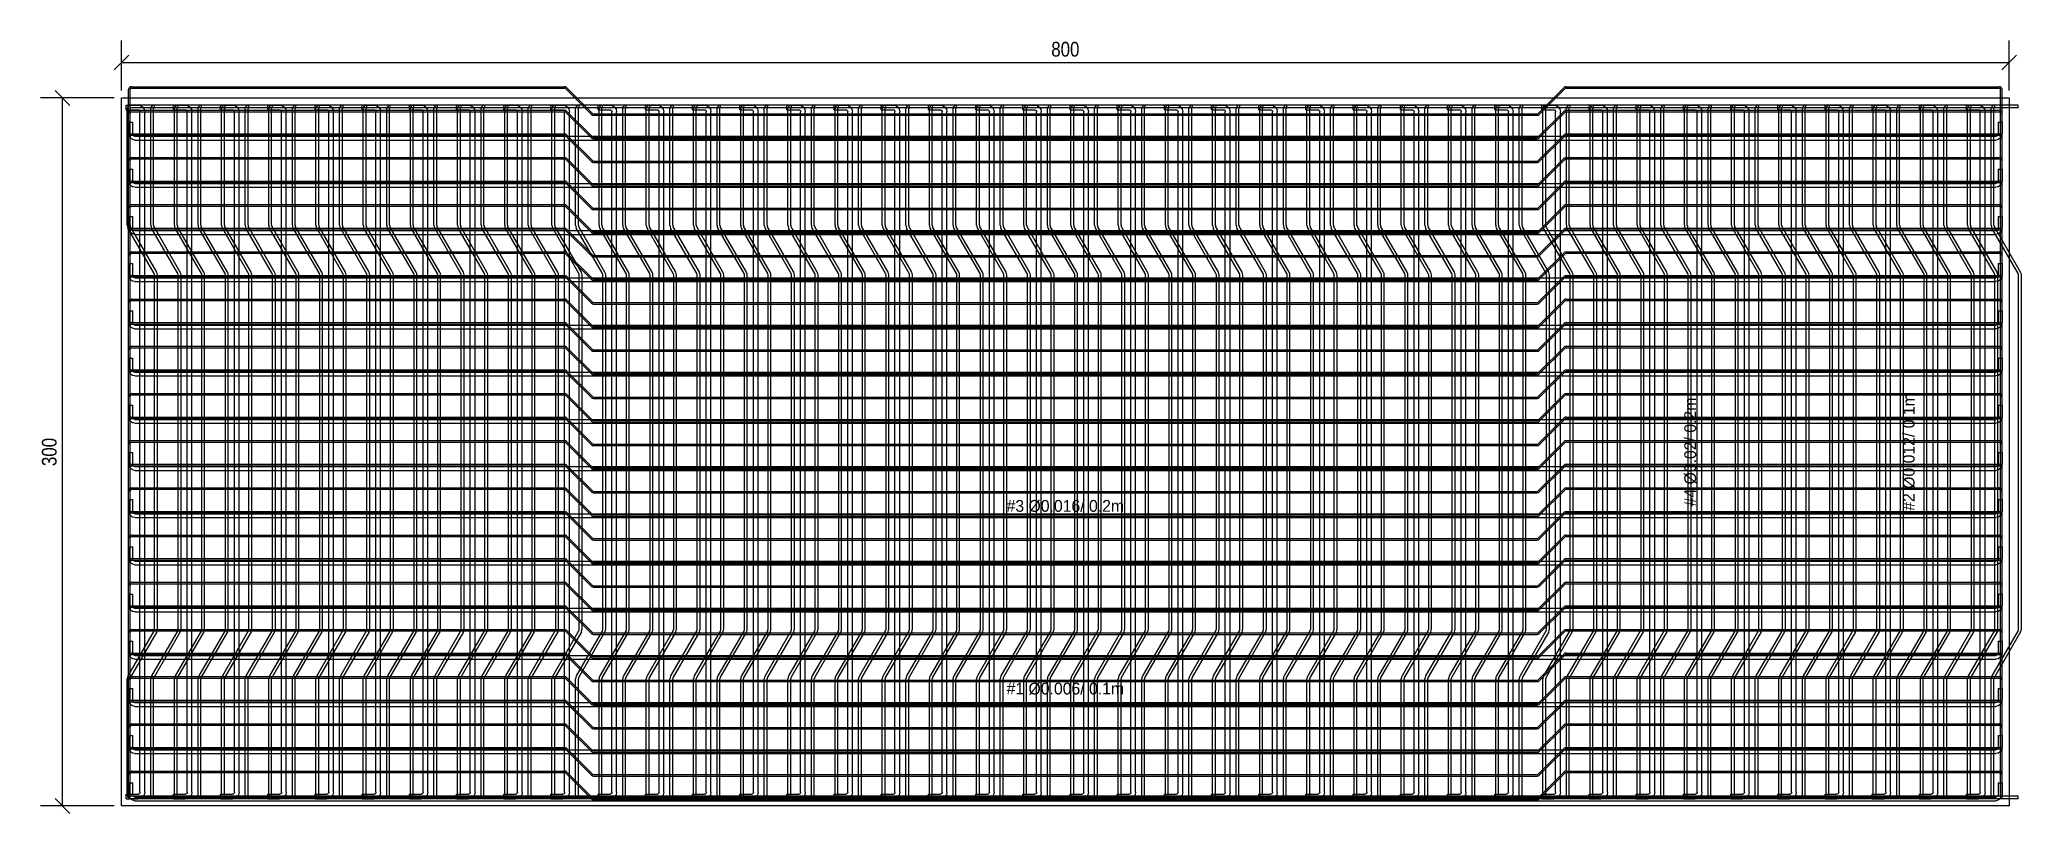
# Model space of a CAD drawing. Header units: metres. Extents: x -0.3 to 20, y -15 to 3.2.
# Drawn here: x -0.35 to 8.05, y -0.03 to 3.25 of the extents above; entities that cross this region are included whole.
import ezdxf
from ezdxf.enums import TextEntityAlignment as Align

# ---------------------------------------------------------------- set-up
doc = ezdxf.new("R2010")
doc.units = ezdxf.units.M
doc.styles.add('OpenSansCondensed-Light', font='OpenSansCondensed-Light.ttf')
doc.dimstyles.new('EZ_M_25_H25_CM', dxfattribs={"dimtxt": 0.0625, "dimasz": 0.0625, "dimexe": 0.09375, "dimexo": 0.03125, "dimgap": 0.025, "dimtad": 1, "dimlfac": 100, "dimzin": 12, "dimdsep": 46, "dimtxsty": 'OpenSansCondensed-Light', "dimtsz": 0.03125, "dimcen": 2.5, "dimazin": 3, "dimtfac": 0.5, "dimtmove": 2, "dimatfit": 3})

msp = doc.modelspace()

# ---------------------------------------------------------------- texts
for s, p in [('#4 Ø0.02/ 0.2m', (6.648, 1.5)), ('#2 Ø0.012/ 0.1m', (7.574, 1.5))]:
    msp.add_text(s, height=0.05, rotation=90).set_placement(p, align=Align.MIDDLE)
for s, p in [('#3 Ø0.016/ 0.2m', (4, 1.272)), ('#1 Ø0.006/ 0.1m', (4, 0.498))]:
    msp.add_text(s, height=0.05).set_placement(p, align=Align.MIDDLE)

# ---------------------------------------------------------------- dimensions: what is measured, and where the dimension line sits
msp.add_linear_dim(base=(0, 3.15), p1=(0, 3), p2=(8, 3), dimstyle='EZ_M_25_H25_CM').render()
msp.add_linear_dim(base=(-0.25, 0), p1=(0, 0), p2=(0, 3), angle=90, dimstyle='EZ_M_25_H25_CM').render()

# ---------------------------------------------------------------- linework, layer by layer
for p, q in [((0.03, 2.936), (0.03, 3.036)), ((0.036, 2.936), (0.036, 3.036)), ((0.042, 3.048), (1.87754, 3.048)), ((0.042, 3.042), (1.87754, 3.042)), ((1.99151, 2.93051), (1.88179, 3.04024)), ((1.99576, 2.93476), (1.88603, 3.04449)), ((6.00424, 2.93476), (6.11397, 3.04449)), ((6.00849, 2.93051), (6.11821, 3.04024)), ((6.12246, 3.048), (7.958, 3.048)), ((6.12246, 3.042), (7.958, 3.042)), ((7.964, 2.936), (7.964, 3.036)), ((7.97, 2.936), (7.97, 3.036)), ((0.02, 2.95), (0.02, 2.97)), ((0.02, 2.97), (0.07, 2.97)), ((0.02, 2.95), (0.07, 2.95)), ((0.024, 2.46056), (0.024, 2.955)), ((0.036, 2.46056), (0.036, 2.955)), ((0.139, 2.97), (0.039, 2.97)), ((0.139, 2.958), (0.039, 2.958)), ((0.042, 2.948), (1.87754, 2.948)), ((0.042, 2.942), (1.87754, 2.942)), ((0.078, 0.058), (0.078, 2.942)), ((0.098, 0.058), (0.098, 2.942)), ((0.124, 2.46056), (0.124, 2.955)), ((0.136, 2.46056), (0.136, 2.955)), ((0.239, 2.97), (0.139, 2.97)), ((0.139, 2.958), (0.139, 2.97)), ((0.239, 2.958), (0.139, 2.958)), ((0.22, 2.95), (0.22, 2.97)), ((0.22, 2.97), (0.27, 2.97)), ((0.22, 2.95), (0.27, 2.95)), ((0.224, 2.46056), (0.224, 2.955)), ((0.236, 2.46056), (0.236, 2.955)), ((0.339, 2.97), (0.239, 2.97)), ((0.239, 2.958), (0.239, 2.97)), ((0.339, 2.958), (0.239, 2.958)), ((0.278, 0.058), (0.278, 2.942)), ((0.298, 0.058), (0.298, 2.942)), ((0.324, 2.46056), (0.324, 2.955)), ((0.336, 2.46056), (0.336, 2.955)), ((0.439, 2.97), (0.339, 2.97)), ((0.339, 2.958), (0.339, 2.97)), ((0.439, 2.958), (0.339, 2.958)), ((0.42, 2.95), (0.42, 2.97)), ((0.42, 2.97), (0.47, 2.97)), ((0.42, 2.95), (0.47, 2.95)), ((0.424, 2.46056), (0.424, 2.955)), ((0.436, 2.46056), (0.436, 2.955)), ((0.539, 2.97), (0.439, 2.97)), ((0.439, 2.958), (0.439, 2.97)), ((0.539, 2.958), (0.439, 2.958)), ((0.478, 0.058), (0.478, 2.942)), ((0.498, 0.058), (0.498, 2.942)), ((0.524, 2.46056), (0.524, 2.955)), ((0.536, 2.46056), (0.536, 2.955)), ((0.639, 2.97), (0.539, 2.97)), ((0.539, 2.958), (0.539, 2.97)), ((0.639, 2.958), (0.539, 2.958)), ((0.62, 2.95), (0.62, 2.97)), ((0.62, 2.97), (0.67, 2.97)), ((0.62, 2.95), (0.67, 2.95)), ((0.624, 2.46056), (0.624, 2.955)), ((0.636, 2.46056), (0.636, 2.955)), ((0.739, 2.97), (0.639, 2.97)), ((0.639, 2.958), (0.639, 2.97)), ((0.739, 2.958), (0.639, 2.958)), ((0.678, 0.058), (0.678, 2.942)), ((0.698, 0.058), (0.698, 2.942)), ((0.724, 2.46056), (0.724, 2.955)), ((0.736, 2.46056), (0.736, 2.955)), ((0.839, 2.97), (0.739, 2.97)), ((0.739, 2.958), (0.739, 2.97)), ((0.839, 2.958), (0.739, 2.958)), ((0.82, 2.95), (0.82, 2.97)), ((0.82, 2.97), (0.87, 2.97)), ((0.82, 2.95), (0.87, 2.95)), ((0.824, 2.46056), (0.824, 2.955)), ((0.836, 2.46056), (0.836, 2.955)), ((0.939, 2.97), (0.839, 2.97)), ((0.839, 2.958), (0.839, 2.97)), ((0.939, 2.958), (0.839, 2.958)), ((0.878, 0.058), (0.878, 2.942)), ((0.898, 0.058), (0.898, 2.942)), ((0.924, 2.46056), (0.924, 2.955)), ((0.936, 2.46056), (0.936, 2.955)), ((1.039, 2.97), (0.939, 2.97)), ((0.939, 2.958), (0.939, 2.97)), ((1.039, 2.958), (0.939, 2.958)), ((1.02, 2.95), (1.02, 2.97)), ((1.02, 2.97), (1.07, 2.97)), ((1.02, 2.95), (1.07, 2.95)), ((1.024, 2.46056), (1.024, 2.955)), ((1.036, 2.46056), (1.036, 2.955)), ((1.139, 2.97), (1.039, 2.97)), ((1.039, 2.958), (1.039, 2.97)), ((1.139, 2.958), (1.039, 2.958)), ((1.078, 0.058), (1.078, 2.942)), ((1.098, 0.058), (1.098, 2.942)), ((1.124, 2.46056), (1.124, 2.955)), ((1.136, 2.46056), (1.136, 2.955)), ((1.239, 2.97), (1.139, 2.97)), ((1.139, 2.958), (1.139, 2.97)), ((1.239, 2.958), (1.139, 2.958)), ((1.22, 2.95), (1.22, 2.97)), ((1.22, 2.97), (1.27, 2.97)), ((1.22, 2.95), (1.27, 2.95)), ((1.224, 2.46056), (1.224, 2.955)), ((1.236, 2.46056), (1.236, 2.955)), ((1.339, 2.97), (1.239, 2.97)), ((1.239, 2.958), (1.239, 2.97)), ((1.339, 2.958), (1.239, 2.958)), ((1.278, 0.058), (1.278, 2.942)), ((1.298, 0.058), (1.298, 2.942)), ((1.324, 2.46056), (1.324, 2.955)), ((1.336, 2.46056), (1.336, 2.955)), ((1.439, 2.97), (1.339, 2.97)), ((1.339, 2.958), (1.339, 2.97)), ((1.439, 2.958), (1.339, 2.958)), ((1.42, 2.95), (1.42, 2.97)), ((1.42, 2.97), (1.47, 2.97)), ((1.42, 2.95), (1.47, 2.95)), ((1.424, 2.46056), (1.424, 2.955)), ((1.436, 2.46056), (1.436, 2.955)), ((1.539, 2.97), (1.439, 2.97)), ((1.439, 2.958), (1.439, 2.97)), ((1.539, 2.958), (1.439, 2.958)), ((1.478, 0.058), (1.478, 2.942)), ((1.498, 0.058), (1.498, 2.942)), ((1.524, 2.46056), (1.524, 2.955)), ((1.536, 2.46056), (1.536, 2.955)), ((1.639, 2.97), (1.539, 2.97)), ((1.539, 2.958), (1.539, 2.97)), ((1.639, 2.958), (1.539, 2.958)), ((1.62, 2.95), (1.62, 2.97)), ((1.62, 2.97), (1.67, 2.97)), ((1.62, 2.95), (1.67, 2.95)), ((1.624, 2.46056), (1.624, 2.955)), ((1.636, 2.46056), (1.636, 2.955)), ((1.739, 2.97), (1.639, 2.97)), ((1.639, 2.958), (1.639, 2.97)), ((1.739, 2.958), (1.639, 2.958)), ((1.678, 0.058), (1.678, 2.942)), ((1.698, 0.058), (1.698, 2.942)), ((1.724, 2.46056), (1.724, 2.955)), ((1.736, 2.46056), (1.736, 2.955)), ((1.839, 2.97), (1.739, 2.97)), ((1.739, 2.958), (1.739, 2.97)), ((1.839, 2.958), (1.739, 2.958)), ((1.82, 2.95), (1.82, 2.97)), ((1.82, 2.97), (1.87, 2.97)), ((1.82, 2.95), (1.87, 2.95)), ((1.824, 2.46056), (1.824, 2.955)), ((1.836, 2.46056), (1.836, 2.955)), ((1.939, 2.97), (1.839, 2.97)), ((1.839, 2.958), (1.839, 2.97)), ((1.939, 2.958), (1.839, 2.958)), ((1.878, 0.058), (1.878, 2.942)), ((1.99151, 2.83051), (1.88179, 2.94024)), ((1.99576, 2.83476), (1.88603, 2.94449)), ((1.898, 0.058), (1.898, 2.942)), ((1.924, 2.46056), (1.924, 2.955)), ((1.936, 2.46056), (1.936, 2.955)), ((2.039, 2.97), (1.939, 2.97)), ((1.939, 2.958), (1.939, 2.97)), ((2.039, 2.958), (1.939, 2.958)), ((2.02, 2.95), (2.02, 2.97)), ((2.02, 2.97), (2.07, 2.97)), ((2.02, 2.95), (2.07, 2.95)), ((2.024, 2.46056), (2.024, 2.955)), ((2.036, 2.46056), (2.036, 2.955)), ((2.139, 2.97), (2.039, 2.97)), ((2.039, 2.958), (2.039, 2.97)), ((2.139, 2.958), (2.039, 2.958)), ((2.078, 0.058), (2.078, 2.942)), ((2.098, 0.058), (2.098, 2.942)), ((2.124, 2.46056), (2.124, 2.955)), ((2.136, 2.46056), (2.136, 2.955)), ((2.239, 2.97), (2.139, 2.97)), ((2.139, 2.958), (2.139, 2.97)), ((2.239, 2.958), (2.139, 2.958)), ((2.22, 2.95), (2.22, 2.97)), ((2.22, 2.97), (2.27, 2.97)), ((2.22, 2.95), (2.27, 2.95)), ((2.224, 2.46056), (2.224, 2.955)), ((2.236, 2.46056), (2.236, 2.955)), ((2.339, 2.97), (2.239, 2.97)), ((2.239, 2.958), (2.239, 2.97)), ((2.339, 2.958), (2.239, 2.958)), ((2.278, 0.058), (2.278, 2.942)), ((2.298, 0.058), (2.298, 2.942)), ((2.324, 2.46056), (2.324, 2.955)), ((2.336, 2.46056), (2.336, 2.955)), ((2.439, 2.97), (2.339, 2.97)), ((2.339, 2.958), (2.339, 2.97)), ((2.439, 2.958), (2.339, 2.958)), ((2.42, 2.95), (2.42, 2.97)), ((2.42, 2.97), (2.47, 2.97)), ((2.42, 2.95), (2.47, 2.95)), ((2.424, 2.46056), (2.424, 2.955)), ((2.436, 2.46056), (2.436, 2.955)), ((2.539, 2.97), (2.439, 2.97)), ((2.439, 2.958), (2.439, 2.97)), ((2.539, 2.958), (2.439, 2.958)), ((2.478, 0.058), (2.478, 2.942)), ((2.498, 0.058), (2.498, 2.942)), ((2.524, 2.46056), (2.524, 2.955)), ((2.536, 2.46056), (2.536, 2.955)), ((2.639, 2.97), (2.539, 2.97)), ((2.539, 2.958), (2.539, 2.97)), ((2.639, 2.958), (2.539, 2.958)), ((2.62, 2.95), (2.62, 2.97)), ((2.62, 2.97), (2.67, 2.97)), ((2.62, 2.95), (2.67, 2.95)), ((2.624, 2.46056), (2.624, 2.955)), ((2.636, 2.46056), (2.636, 2.955)), ((2.739, 2.97), (2.639, 2.97)), ((2.639, 2.958), (2.639, 2.97)), ((2.739, 2.958), (2.639, 2.958)), ((2.678, 0.058), (2.678, 2.942)), ((2.698, 0.058), (2.698, 2.942)), ((2.724, 2.46056), (2.724, 2.955)), ((2.736, 2.46056), (2.736, 2.955)), ((2.839, 2.97), (2.739, 2.97)), ((2.739, 2.958), (2.739, 2.97)), ((2.839, 2.958), (2.739, 2.958)), ((2.82, 2.95), (2.82, 2.97)), ((2.82, 2.97), (2.87, 2.97)), ((2.82, 2.95), (2.87, 2.95)), ((2.824, 2.46056), (2.824, 2.955)), ((2.836, 2.46056), (2.836, 2.955)), ((2.939, 2.97), (2.839, 2.97)), ((2.839, 2.958), (2.839, 2.97)), ((2.939, 2.958), (2.839, 2.958)), ((2.878, 0.058), (2.878, 2.942)), ((2.898, 0.058), (2.898, 2.942)), ((2.924, 2.46056), (2.924, 2.955)), ((2.936, 2.46056), (2.936, 2.955)), ((3.039, 2.97), (2.939, 2.97)), ((2.939, 2.958), (2.939, 2.97)), ((3.039, 2.958), (2.939, 2.958)), ((3.02, 2.95), (3.02, 2.97)), ((3.02, 2.97), (3.07, 2.97)), ((3.02, 2.95), (3.07, 2.95)), ((3.024, 2.46056), (3.024, 2.955)), ((3.036, 2.46056), (3.036, 2.955)), ((3.139, 2.97), (3.039, 2.97)), ((3.039, 2.958), (3.039, 2.97)), ((3.139, 2.958), (3.039, 2.958)), ((3.078, 0.058), (3.078, 2.942)), ((3.098, 0.058), (3.098, 2.942)), ((3.124, 2.46056), (3.124, 2.955)), ((3.136, 2.46056), (3.136, 2.955)), ((3.239, 2.97), (3.139, 2.97)), ((3.139, 2.958), (3.139, 2.97)), ((3.239, 2.958), (3.139, 2.958)), ((3.22, 2.95), (3.22, 2.97)), ((3.22, 2.97), (3.27, 2.97)), ((3.22, 2.95), (3.27, 2.95)), ((3.224, 2.46056), (3.224, 2.955)), ((3.236, 2.46056), (3.236, 2.955)), ((3.339, 2.97), (3.239, 2.97)), ((3.239, 2.958), (3.239, 2.97)), ((3.339, 2.958), (3.239, 2.958)), ((3.278, 0.058), (3.278, 2.942)), ((3.298, 0.058), (3.298, 2.942)), ((3.324, 2.46056), (3.324, 2.955)), ((3.336, 2.46056), (3.336, 2.955)), ((3.439, 2.97), (3.339, 2.97)), ((3.339, 2.958), (3.339, 2.97)), ((3.439, 2.958), (3.339, 2.958)), ((3.42, 2.95), (3.42, 2.97)), ((3.42, 2.97), (3.47, 2.97)), ((3.42, 2.95), (3.47, 2.95)), ((3.424, 2.46056), (3.424, 2.955)), ((3.436, 2.46056), (3.436, 2.955)), ((3.539, 2.97), (3.439, 2.97)), ((3.439, 2.958), (3.439, 2.97)), ((3.539, 2.958), (3.439, 2.958)), ((3.478, 0.058), (3.478, 2.942)), ((3.498, 0.058), (3.498, 2.942)), ((3.524, 2.46056), (3.524, 2.955)), ((3.536, 2.46056), (3.536, 2.955)), ((3.639, 2.97), (3.539, 2.97)), ((3.539, 2.958), (3.539, 2.97)), ((3.639, 2.958), (3.539, 2.958)), ((3.62, 2.95), (3.62, 2.97)), ((3.62, 2.97), (3.67, 2.97)), ((3.62, 2.95), (3.67, 2.95)), ((3.624, 2.46056), (3.624, 2.955)), ((3.636, 2.46056), (3.636, 2.955)), ((3.739, 2.97), (3.639, 2.97)), ((3.639, 2.958), (3.639, 2.97)), ((3.739, 2.958), (3.639, 2.958)), ((3.678, 0.058), (3.678, 2.942)), ((3.698, 0.058), (3.698, 2.942)), ((3.724, 2.46056), (3.724, 2.955)), ((3.736, 2.46056), (3.736, 2.955)), ((3.839, 2.97), (3.739, 2.97)), ((3.739, 2.958), (3.739, 2.97)), ((3.839, 2.958), (3.739, 2.958)), ((3.82, 2.95), (3.82, 2.97)), ((3.82, 2.97), (3.87, 2.97)), ((3.82, 2.95), (3.87, 2.95)), ((3.824, 2.46056), (3.824, 2.955)), ((3.836, 2.46056), (3.836, 2.955)), ((3.939, 2.97), (3.839, 2.97)), ((3.839, 2.958), (3.839, 2.97)), ((3.939, 2.958), (3.839, 2.958)), ((3.878, 0.058), (3.878, 2.942)), ((3.898, 0.058), (3.898, 2.942)), ((3.924, 2.46056), (3.924, 2.955)), ((3.936, 2.46056), (3.936, 2.955)), ((4.039, 2.97), (3.939, 2.97)), ((3.939, 2.958), (3.939, 2.97)), ((4.039, 2.958), (3.939, 2.958)), ((4.02, 2.95), (4.02, 2.97)), ((4.02, 2.97), (4.07, 2.97)), ((4.02, 2.95), (4.07, 2.95)), ((4.024, 2.46056), (4.024, 2.955)), ((4.036, 2.46056), (4.036, 2.955)), ((4.139, 2.97), (4.039, 2.97)), ((4.039, 2.958), (4.039, 2.97)), ((4.139, 2.958), (4.039, 2.958)), ((4.078, 0.058), (4.078, 2.942)), ((4.098, 0.058), (4.098, 2.942)), ((4.124, 2.46056), (4.124, 2.955)), ((4.136, 2.46056), (4.136, 2.955)), ((4.239, 2.97), (4.139, 2.97)), ((4.139, 2.958), (4.139, 2.97)), ((4.239, 2.958), (4.139, 2.958)), ((4.22, 2.95), (4.22, 2.97)), ((4.22, 2.97), (4.27, 2.97)), ((4.22, 2.95), (4.27, 2.95)), ((4.224, 2.46056), (4.224, 2.955)), ((4.236, 2.46056), (4.236, 2.955)), ((4.339, 2.97), (4.239, 2.97)), ((4.239, 2.958), (4.239, 2.97)), ((4.339, 2.958), (4.239, 2.958)), ((4.278, 0.058), (4.278, 2.942)), ((4.298, 0.058), (4.298, 2.942)), ((4.324, 2.46056), (4.324, 2.955)), ((4.336, 2.46056), (4.336, 2.955)), ((4.439, 2.97), (4.339, 2.97)), ((4.339, 2.958), (4.339, 2.97)), ((4.439, 2.958), (4.339, 2.958)), ((4.42, 2.95), (4.42, 2.97)), ((4.42, 2.97), (4.47, 2.97)), ((4.42, 2.95), (4.47, 2.95)), ((4.424, 2.46056), (4.424, 2.955)), ((4.436, 2.46056), (4.436, 2.955)), ((4.539, 2.97), (4.439, 2.97)), ((4.439, 2.958), (4.439, 2.97)), ((4.539, 2.958), (4.439, 2.958)), ((4.478, 0.058), (4.478, 2.942)), ((4.498, 0.058), (4.498, 2.942)), ((4.524, 2.46056), (4.524, 2.955)), ((4.536, 2.46056), (4.536, 2.955)), ((4.639, 2.97), (4.539, 2.97)), ((4.539, 2.958), (4.539, 2.97)), ((4.639, 2.958), (4.539, 2.958)), ((4.62, 2.95), (4.62, 2.97)), ((4.62, 2.97), (4.67, 2.97)), ((4.62, 2.95), (4.67, 2.95)), ((4.624, 2.46056), (4.624, 2.955)), ((4.636, 2.46056), (4.636, 2.955)), ((4.739, 2.97), (4.639, 2.97)), ((4.639, 2.958), (4.639, 2.97)), ((4.739, 2.958), (4.639, 2.958)), ((4.678, 0.058), (4.678, 2.942)), ((4.698, 0.058), (4.698, 2.942)), ((4.724, 2.46056), (4.724, 2.955)), ((4.736, 2.46056), (4.736, 2.955)), ((4.839, 2.97), (4.739, 2.97)), ((4.739, 2.958), (4.739, 2.97)), ((4.839, 2.958), (4.739, 2.958)), ((4.82, 2.95), (4.82, 2.97)), ((4.82, 2.97), (4.87, 2.97)), ((4.82, 2.95), (4.87, 2.95)), ((4.824, 2.46056), (4.824, 2.955)), ((4.836, 2.46056), (4.836, 2.955)), ((4.939, 2.97), (4.839, 2.97)), ((4.839, 2.958), (4.839, 2.97)), ((4.939, 2.958), (4.839, 2.958)), ((4.878, 0.058), (4.878, 2.942)), ((4.898, 0.058), (4.898, 2.942)), ((4.924, 2.46056), (4.924, 2.955)), ((4.936, 2.46056), (4.936, 2.955)), ((5.039, 2.97), (4.939, 2.97)), ((4.939, 2.958), (4.939, 2.97)), ((5.039, 2.958), (4.939, 2.958)), ((5.02, 2.95), (5.02, 2.97)), ((5.02, 2.97), (5.07, 2.97)), ((5.02, 2.95), (5.07, 2.95)), ((5.024, 2.46056), (5.024, 2.955)), ((5.036, 2.46056), (5.036, 2.955)), ((5.139, 2.97), (5.039, 2.97)), ((5.039, 2.958), (5.039, 2.97)), ((5.139, 2.958), (5.039, 2.958)), ((5.078, 0.058), (5.078, 2.942)), ((5.098, 0.058), (5.098, 2.942)), ((5.124, 2.46056), (5.124, 2.955)), ((5.136, 2.46056), (5.136, 2.955)), ((5.239, 2.97), (5.139, 2.97)), ((5.139, 2.958), (5.139, 2.97)), ((5.239, 2.958), (5.139, 2.958)), ((5.22, 2.95), (5.22, 2.97)), ((5.22, 2.97), (5.27, 2.97)), ((5.22, 2.95), (5.27, 2.95)), ((5.224, 2.46056), (5.224, 2.955)), ((5.236, 2.46056), (5.236, 2.955)), ((5.339, 2.97), (5.239, 2.97)), ((5.239, 2.958), (5.239, 2.97)), ((5.339, 2.958), (5.239, 2.958)), ((5.278, 0.058), (5.278, 2.942)), ((5.298, 0.058), (5.298, 2.942)), ((5.324, 2.46056), (5.324, 2.955)), ((5.336, 2.46056), (5.336, 2.955)), ((5.439, 2.97), (5.339, 2.97)), ((5.339, 2.958), (5.339, 2.97)), ((5.439, 2.958), (5.339, 2.958)), ((5.42, 2.95), (5.42, 2.97)), ((5.42, 2.97), (5.47, 2.97)), ((5.42, 2.95), (5.47, 2.95)), ((5.424, 2.46056), (5.424, 2.955)), ((5.436, 2.46056), (5.436, 2.955)), ((5.539, 2.97), (5.439, 2.97)), ((5.439, 2.958), (5.439, 2.97)), ((5.539, 2.958), (5.439, 2.958)), ((5.478, 0.058), (5.478, 2.942)), ((5.498, 0.058), (5.498, 2.942)), ((5.524, 2.46056), (5.524, 2.955)), ((5.536, 2.46056), (5.536, 2.955)), ((5.639, 2.97), (5.539, 2.97)), ((5.539, 2.958), (5.539, 2.97)), ((5.639, 2.958), (5.539, 2.958)), ((5.62, 2.95), (5.62, 2.97)), ((5.62, 2.97), (5.67, 2.97)), ((5.62, 2.95), (5.67, 2.95)), ((5.624, 2.46056), (5.624, 2.955)), ((5.636, 2.46056), (5.636, 2.955)), ((5.739, 2.97), (5.639, 2.97)), ((5.639, 2.958), (5.639, 2.97)), ((5.739, 2.958), (5.639, 2.958)), ((5.678, 0.058), (5.678, 2.942)), ((5.698, 0.058), (5.698, 2.942)), ((5.724, 2.46056), (5.724, 2.955)), ((5.736, 2.46056), (5.736, 2.955)), ((5.839, 2.97), (5.739, 2.97)), ((5.739, 2.958), (5.739, 2.97)), ((5.839, 2.958), (5.739, 2.958)), ((5.82, 2.95), (5.82, 2.97)), ((5.82, 2.97), (5.87, 2.97)), ((5.82, 2.95), (5.87, 2.95)), ((5.824, 2.46056), (5.824, 2.955)), ((5.836, 2.46056), (5.836, 2.955)), ((5.939, 2.97), (5.839, 2.97)), ((5.839, 2.958), (5.839, 2.97)), ((5.939, 2.958), (5.839, 2.958)), ((5.878, 0.058), (5.878, 2.942)), ((5.898, 0.058), (5.898, 2.942)), ((5.924, 2.46056), (5.924, 2.955)), ((5.936, 2.46056), (5.936, 2.955)), ((6.039, 2.97), (5.939, 2.97)), ((5.939, 2.958), (5.939, 2.97)), ((6.039, 2.958), (5.939, 2.958)), ((6.00424, 2.83476), (6.11397, 2.94449)), ((6.00849, 2.83051), (6.11821, 2.94024)), ((6.02, 2.95), (6.02, 2.97)), ((6.02, 2.97), (6.07, 2.97)), ((6.02, 2.95), (6.07, 2.95)), ((6.024, 2.46056), (6.024, 2.955)), ((6.036, 2.46056), (6.036, 2.955)), ((6.139, 2.97), (6.039, 2.97)), ((6.039, 2.958), (6.039, 2.97)), ((6.139, 2.958), (6.039, 2.958)), ((6.078, 0.058), (6.078, 2.942)), ((6.098, 0.058), (6.098, 2.942)), ((6.12246, 2.948), (7.958, 2.948)), ((6.12246, 2.942), (7.958, 2.942)), ((6.124, 2.46056), (6.124, 2.955)), ((6.136, 2.46056), (6.136, 2.955)), ((6.239, 2.97), (6.139, 2.97)), ((6.139, 2.958), (6.139, 2.97)), ((6.239, 2.958), (6.139, 2.958)), ((6.22, 2.95), (6.22, 2.97)), ((6.22, 2.97), (6.27, 2.97)), ((6.22, 2.95), (6.27, 2.95)), ((6.224, 2.46056), (6.224, 2.955)), ((6.236, 2.46056), (6.236, 2.955)), ((6.339, 2.97), (6.239, 2.97)), ((6.239, 2.958), (6.239, 2.97)), ((6.339, 2.958), (6.239, 2.958)), ((6.278, 0.058), (6.278, 2.942)), ((6.298, 0.058), (6.298, 2.942)), ((6.324, 2.46056), (6.324, 2.955)), ((6.336, 2.46056), (6.336, 2.955)), ((6.439, 2.97), (6.339, 2.97)), ((6.339, 2.958), (6.339, 2.97)), ((6.439, 2.958), (6.339, 2.958)), ((6.42, 2.95), (6.42, 2.97)), ((6.42, 2.97), (6.47, 2.97)), ((6.42, 2.95), (6.47, 2.95)), ((6.424, 2.46056), (6.424, 2.955)), ((6.436, 2.46056), (6.436, 2.955)), ((6.539, 2.97), (6.439, 2.97)), ((6.439, 2.958), (6.439, 2.97)), ((6.539, 2.958), (6.439, 2.958)), ((6.478, 0.058), (6.478, 2.942)), ((6.498, 0.058), (6.498, 2.942)), ((6.524, 2.46056), (6.524, 2.955)), ((6.536, 2.46056), (6.536, 2.955)), ((6.639, 2.97), (6.539, 2.97)), ((6.539, 2.958), (6.539, 2.97)), ((6.639, 2.958), (6.539, 2.958)), ((6.62, 2.95), (6.62, 2.97)), ((6.62, 2.97), (6.67, 2.97)), ((6.62, 2.95), (6.67, 2.95)), ((6.624, 2.46056), (6.624, 2.955)), ((6.636, 2.46056), (6.636, 2.955)), ((6.739, 2.97), (6.639, 2.97)), ((6.639, 2.958), (6.639, 2.97)), ((6.739, 2.958), (6.639, 2.958)), ((6.678, 0.058), (6.678, 2.942)), ((6.698, 0.058), (6.698, 2.942)), ((6.724, 2.46056), (6.724, 2.955)), ((6.736, 2.46056), (6.736, 2.955)), ((6.839, 2.97), (6.739, 2.97)), ((6.739, 2.958), (6.739, 2.97)), ((6.839, 2.958), (6.739, 2.958)), ((6.82, 2.95), (6.82, 2.97)), ((6.82, 2.97), (6.87, 2.97)), ((6.82, 2.95), (6.87, 2.95)), ((6.824, 2.46056), (6.824, 2.955)), ((6.836, 2.46056), (6.836, 2.955)), ((6.939, 2.97), (6.839, 2.97)), ((6.839, 2.958), (6.839, 2.97)), ((6.939, 2.958), (6.839, 2.958)), ((6.878, 0.058), (6.878, 2.942)), ((6.898, 0.058), (6.898, 2.942)), ((6.924, 2.46056), (6.924, 2.955)), ((6.936, 2.46056), (6.936, 2.955)), ((7.039, 2.97), (6.939, 2.97)), ((6.939, 2.958), (6.939, 2.97)), ((7.039, 2.958), (6.939, 2.958)), ((7.02, 2.95), (7.02, 2.97)), ((7.02, 2.97), (7.07, 2.97)), ((7.02, 2.95), (7.07, 2.95)), ((7.024, 2.46056), (7.024, 2.955)), ((7.036, 2.46056), (7.036, 2.955)), ((7.139, 2.97), (7.039, 2.97)), ((7.039, 2.958), (7.039, 2.97)), ((7.139, 2.958), (7.039, 2.958)), ((7.078, 0.058), (7.078, 2.942)), ((7.098, 0.058), (7.098, 2.942)), ((7.124, 2.46056), (7.124, 2.955)), ((7.136, 2.46056), (7.136, 2.955)), ((7.239, 2.97), (7.139, 2.97)), ((7.139, 2.958), (7.139, 2.97)), ((7.239, 2.958), (7.139, 2.958)), ((7.22, 2.95), (7.22, 2.97)), ((7.22, 2.97), (7.27, 2.97)), ((7.22, 2.95), (7.27, 2.95)), ((7.224, 2.46056), (7.224, 2.955)), ((7.236, 2.46056), (7.236, 2.955)), ((7.339, 2.97), (7.239, 2.97)), ((7.239, 2.958), (7.239, 2.97)), ((7.339, 2.958), (7.239, 2.958)), ((7.278, 0.058), (7.278, 2.942)), ((7.298, 0.058), (7.298, 2.942)), ((7.324, 2.46056), (7.324, 2.955)), ((7.336, 2.46056), (7.336, 2.955)), ((7.439, 2.97), (7.339, 2.97)), ((7.339, 2.958), (7.339, 2.97)), ((7.439, 2.958), (7.339, 2.958)), ((7.42, 2.95), (7.42, 2.97)), ((7.42, 2.97), (7.47, 2.97)), ((7.42, 2.95), (7.47, 2.95)), ((7.424, 2.46056), (7.424, 2.955)), ((7.436, 2.46056), (7.436, 2.955)), ((7.539, 2.97), (7.439, 2.97)), ((7.439, 2.958), (7.439, 2.97)), ((7.539, 2.958), (7.439, 2.958)), ((7.478, 0.058), (7.478, 2.942)), ((7.498, 0.058), (7.498, 2.942)), ((7.524, 2.46056), (7.524, 2.955)), ((7.536, 2.46056), (7.536, 2.955)), ((7.639, 2.97), (7.539, 2.97)), ((7.539, 2.958), (7.539, 2.97)), ((7.639, 2.958), (7.539, 2.958)), ((7.62, 2.95), (7.62, 2.97)), ((7.62, 2.97), (7.67, 2.97)), ((7.62, 2.95), (7.67, 2.95)), ((7.624, 2.46056), (7.624, 2.955)), ((7.636, 2.46056), (7.636, 2.955)), ((7.739, 2.97), (7.639, 2.97)), ((7.639, 2.958), (7.639, 2.97)), ((7.739, 2.958), (7.639, 2.958)), ((7.678, 0.058), (7.678, 2.942)), ((7.698, 0.058), (7.698, 2.942)), ((7.724, 2.46056), (7.724, 2.955)), ((7.736, 2.46056), (7.736, 2.955)), ((7.839, 2.97), (7.739, 2.97)), ((7.739, 2.958), (7.739, 2.97)), ((7.839, 2.958), (7.739, 2.958)), ((7.82, 2.95), (7.82, 2.97)), ((7.82, 2.97), (7.87, 2.97)), ((7.82, 2.95), (7.87, 2.95)), ((7.824, 2.46056), (7.824, 2.955)), ((7.836, 2.46056), (7.836, 2.955)), ((7.939, 2.97), (7.839, 2.97)), ((7.839, 2.958), (7.839, 2.97)), ((7.939, 2.958), (7.839, 2.958)), ((7.878, 0.058), (7.878, 2.942)), ((7.898, 0.058), (7.898, 2.942)), ((7.924, 2.46056), (7.924, 2.955)), ((7.936, 2.46056), (7.936, 2.955)), ((8.039, 2.97), (7.939, 2.97)), ((7.939, 2.958), (7.939, 2.97)), ((8.039, 2.958), (7.939, 2.958)), ((8.039, 2.958), (8.039, 2.97)), ((0.03, 2.836), (0.03, 2.936)), ((0.03, 2.936), (0.036, 2.936)), ((0.03, 2.898), (0.046, 2.898)), ((0.03, 2.898), (0.03, 2.848)), ((0.036, 2.836), (0.036, 2.936)), ((0.046, 2.898), (0.046, 2.848)), ((2, 2.933), (6, 2.933)), ((2, 2.927), (6, 2.927)), ((7.954, 2.898), (7.97, 2.898)), ((7.954, 2.898), (7.954, 2.848)), ((7.964, 2.836), (7.964, 2.936)), ((7.964, 2.936), (7.97, 2.936)), ((7.97, 2.836), (7.97, 2.936)), ((7.97, 2.898), (7.97, 2.848)), ((0.03, 2.736), (0.03, 2.836)), ((0.03, 2.836), (0.036, 2.836)), ((0.036, 2.736), (0.036, 2.836)), ((0.042, 2.848), (1.87754, 2.848)), ((0.042, 2.842), (1.87754, 2.842)), ((0.056, 2.838), (7.944, 2.838)), ((0.056, 2.822), (7.944, 2.822)), ((1.99151, 2.73051), (1.88179, 2.84024)), ((1.99576, 2.73476), (1.88603, 2.84449)), ((2, 2.833), (6, 2.833)), ((2, 2.827), (6, 2.827)), ((6.00424, 2.73476), (6.11397, 2.84449)), ((6.00849, 2.73051), (6.11821, 2.84024)), ((6.12246, 2.848), (7.958, 2.848)), ((6.12246, 2.842), (7.958, 2.842)), ((7.964, 2.736), (7.964, 2.836)), ((7.964, 2.836), (7.97, 2.836)), ((7.97, 2.736), (7.97, 2.836)), ((0.03, 2.636), (0.03, 2.736)), ((0.03, 2.736), (0.036, 2.736)), ((0.03, 2.698), (0.046, 2.698)), ((0.03, 2.698), (0.03, 2.648)), ((0.036, 2.636), (0.036, 2.736)), ((0.042, 2.748), (1.87754, 2.748)), ((0.042, 2.742), (1.87754, 2.742)), ((0.046, 2.698), (0.046, 2.648)), ((1.99151, 2.63051), (1.88179, 2.74024)), ((1.99576, 2.63476), (1.88603, 2.74449)), ((2, 2.733), (6, 2.733)), ((2, 2.727), (6, 2.727)), ((6.00424, 2.63476), (6.11397, 2.74449)), ((6.00849, 2.63051), (6.11821, 2.74024)), ((6.12246, 2.748), (7.958, 2.748)), ((6.12246, 2.742), (7.958, 2.742)), ((7.954, 2.698), (7.97, 2.698)), ((7.954, 2.698), (7.954, 2.648)), ((7.964, 2.636), (7.964, 2.736)), ((7.964, 2.736), (7.97, 2.736)), ((7.97, 2.636), (7.97, 2.736)), ((7.97, 2.698), (7.97, 2.648)), ((0.03, 2.536), (0.03, 2.636)), ((0.03, 2.636), (0.036, 2.636)), ((0.036, 2.536), (0.036, 2.636)), ((0.042, 2.648), (1.87754, 2.648)), ((0.042, 2.642), (1.87754, 2.642)), ((0.056, 2.638), (7.944, 2.638)), ((0.056, 2.622), (7.944, 2.622)), ((1.99151, 2.53051), (1.88179, 2.64024)), ((1.99576, 2.53476), (1.88603, 2.64449)), ((2, 2.633), (6, 2.633)), ((2, 2.627), (6, 2.627)), ((6.00424, 2.53476), (6.11397, 2.64449)), ((6.00849, 2.53051), (6.11821, 2.64024)), ((6.12246, 2.648), (7.958, 2.648)), ((6.12246, 2.642), (7.958, 2.642)), ((7.964, 2.536), (7.964, 2.636)), ((7.964, 2.636), (7.97, 2.636)), ((7.97, 2.536), (7.97, 2.636)), ((0.03, 2.436), (0.03, 2.536)), ((0.03, 2.536), (0.036, 2.536)), ((0.036, 2.436), (0.036, 2.536)), ((0.042, 2.548), (1.87754, 2.548)), ((0.042, 2.542), (1.87754, 2.542)), ((1.99151, 2.43051), (1.88179, 2.54024)), ((1.99576, 2.43476), (1.88603, 2.54449)), ((2, 2.533), (6, 2.533)), ((2, 2.527), (6, 2.527)), ((6.00424, 2.43476), (6.11397, 2.54449)), ((6.00849, 2.43051), (6.11821, 2.54024)), ((6.12246, 2.548), (7.958, 2.548)), ((6.12246, 2.542), (7.958, 2.542)), ((7.964, 2.436), (7.964, 2.536)), ((7.964, 2.536), (7.97, 2.536)), ((7.97, 2.436), (7.97, 2.536)), ((0.13839, 2.256), (0.02722, 2.44856)), ((0.03, 2.498), (0.046, 2.498)), ((0.03, 2.498), (0.03, 2.448)), ((0.03, 2.336), (0.03, 2.436)), ((0.03, 2.436), (0.036, 2.436)), ((0.036, 2.336), (0.036, 2.436)), ((0.14878, 2.262), (0.03761, 2.45456)), ((0.042, 2.448), (1.87754, 2.448)), ((0.042, 2.442), (1.87754, 2.442)), ((0.046, 2.498), (0.046, 2.448)), ((0.056, 2.438), (7.944, 2.438)), ((0.23839, 2.256), (0.12722, 2.44856)), ((0.24878, 2.262), (0.13761, 2.45456)), ((0.33839, 2.256), (0.22722, 2.44856)), ((0.34878, 2.262), (0.23761, 2.45456)), ((0.43839, 2.256), (0.32722, 2.44856)), ((0.44878, 2.262), (0.33761, 2.45456)), ((0.53839, 2.256), (0.42722, 2.44856)), ((0.54878, 2.262), (0.43761, 2.45456)), ((0.63839, 2.256), (0.52722, 2.44856)), ((0.64878, 2.262), (0.53761, 2.45456)), ((0.73839, 2.256), (0.62722, 2.44856)), ((0.74878, 2.262), (0.63761, 2.45456)), ((0.83839, 2.256), (0.72722, 2.44856)), ((0.84878, 2.262), (0.73761, 2.45456)), ((0.93839, 2.256), (0.82722, 2.44856)), ((0.94878, 2.262), (0.83761, 2.45456)), ((1.03839, 2.256), (0.92722, 2.44856)), ((1.04878, 2.262), (0.93761, 2.45456)), ((1.13839, 2.256), (1.02722, 2.44856)), ((1.14878, 2.262), (1.03761, 2.45456)), ((1.23839, 2.256), (1.12722, 2.44856)), ((1.24878, 2.262), (1.13761, 2.45456)), ((1.33839, 2.256), (1.22722, 2.44856)), ((1.34878, 2.262), (1.23761, 2.45456)), ((1.43839, 2.256), (1.32722, 2.44856)), ((1.44878, 2.262), (1.33761, 2.45456)), ((1.53839, 2.256), (1.42722, 2.44856)), ((1.54878, 2.262), (1.43761, 2.45456)), ((1.63839, 2.256), (1.52722, 2.44856)), ((1.64878, 2.262), (1.53761, 2.45456)), ((1.73839, 2.256), (1.62722, 2.44856)), ((1.74878, 2.262), (1.63761, 2.45456)), ((1.83839, 2.256), (1.72722, 2.44856)), ((1.84878, 2.262), (1.73761, 2.45456)), ((1.93839, 2.256), (1.82722, 2.44856)), ((1.94878, 2.262), (1.83761, 2.45456)), ((1.99151, 2.33051), (1.88179, 2.44024)), ((1.99576, 2.33476), (1.88603, 2.44449)), ((2.03839, 2.256), (1.92722, 2.44856)), ((2.04878, 2.262), (1.93761, 2.45456)), ((2.13839, 2.256), (2.02722, 2.44856)), ((2.14878, 2.262), (2.03761, 2.45456)), ((2.23839, 2.256), (2.12722, 2.44856)), ((2.24878, 2.262), (2.13761, 2.45456)), ((2.33839, 2.256), (2.22722, 2.44856)), ((2.34878, 2.262), (2.23761, 2.45456)), ((2.43839, 2.256), (2.32722, 2.44856)), ((2.44878, 2.262), (2.33761, 2.45456)), ((2.53839, 2.256), (2.42722, 2.44856)), ((2.54878, 2.262), (2.43761, 2.45456)), ((2.63839, 2.256), (2.52722, 2.44856)), ((2.64878, 2.262), (2.53761, 2.45456)), ((2.73839, 2.256), (2.62722, 2.44856)), ((2.74878, 2.262), (2.63761, 2.45456)), ((2.83839, 2.256), (2.72722, 2.44856)), ((2.84878, 2.262), (2.73761, 2.45456)), ((2.93839, 2.256), (2.82722, 2.44856)), ((2.94878, 2.262), (2.83761, 2.45456)), ((3.03839, 2.256), (2.92722, 2.44856)), ((3.04878, 2.262), (2.93761, 2.45456)), ((3.13839, 2.256), (3.02722, 2.44856)), ((3.14878, 2.262), (3.03761, 2.45456)), ((3.23839, 2.256), (3.12722, 2.44856)), ((3.24878, 2.262), (3.13761, 2.45456)), ((3.33839, 2.256), (3.22722, 2.44856)), ((3.34878, 2.262), (3.23761, 2.45456)), ((3.43839, 2.256), (3.32722, 2.44856)), ((3.44878, 2.262), (3.33761, 2.45456)), ((3.53839, 2.256), (3.42722, 2.44856)), ((3.54878, 2.262), (3.43761, 2.45456)), ((3.63839, 2.256), (3.52722, 2.44856)), ((3.64878, 2.262), (3.53761, 2.45456)), ((3.73839, 2.256), (3.62722, 2.44856)), ((3.74878, 2.262), (3.63761, 2.45456)), ((3.83839, 2.256), (3.72722, 2.44856)), ((3.84878, 2.262), (3.73761, 2.45456)), ((3.93839, 2.256), (3.82722, 2.44856)), ((3.94878, 2.262), (3.83761, 2.45456)), ((4.03839, 2.256), (3.92722, 2.44856)), ((4.04878, 2.262), (3.93761, 2.45456)), ((4.13839, 2.256), (4.02722, 2.44856)), ((4.14878, 2.262), (4.03761, 2.45456)), ((4.23839, 2.256), (4.12722, 2.44856)), ((4.24878, 2.262), (4.13761, 2.45456)), ((4.33839, 2.256), (4.22722, 2.44856)), ((4.34878, 2.262), (4.23761, 2.45456)), ((4.43839, 2.256), (4.32722, 2.44856)), ((4.44878, 2.262), (4.33761, 2.45456)), ((4.53839, 2.256), (4.42722, 2.44856)), ((4.54878, 2.262), (4.43761, 2.45456)), ((4.63839, 2.256), (4.52722, 2.44856)), ((4.64878, 2.262), (4.53761, 2.45456)), ((4.73839, 2.256), (4.62722, 2.44856)), ((4.74878, 2.262), (4.63761, 2.45456)), ((4.83839, 2.256), (4.72722, 2.44856)), ((4.84878, 2.262), (4.73761, 2.45456)), ((4.93839, 2.256), (4.82722, 2.44856)), ((4.94878, 2.262), (4.83761, 2.45456)), ((5.03839, 2.256), (4.92722, 2.44856)), ((5.04878, 2.262), (4.93761, 2.45456)), ((5.13839, 2.256), (5.02722, 2.44856)), ((5.14878, 2.262), (5.03761, 2.45456)), ((5.23839, 2.256), (5.12722, 2.44856)), ((5.24878, 2.262), (5.13761, 2.45456)), ((5.33839, 2.256), (5.22722, 2.44856)), ((5.34878, 2.262), (5.23761, 2.45456)), ((5.43839, 2.256), (5.32722, 2.44856)), ((5.44878, 2.262), (5.33761, 2.45456)), ((5.53839, 2.256), (5.42722, 2.44856)), ((5.54878, 2.262), (5.43761, 2.45456)), ((5.63839, 2.256), (5.52722, 2.44856)), ((5.64878, 2.262), (5.53761, 2.45456)), ((5.73839, 2.256), (5.62722, 2.44856)), ((5.74878, 2.262), (5.63761, 2.45456)), ((5.83839, 2.256), (5.72722, 2.44856)), ((5.84878, 2.262), (5.73761, 2.45456)), ((5.93839, 2.256), (5.82722, 2.44856)), ((5.94878, 2.262), (5.83761, 2.45456)), ((6.03839, 2.256), (5.92722, 2.44856)), ((6.04878, 2.262), (5.93761, 2.45456)), ((6.00424, 2.33476), (6.11397, 2.44449)), ((6.00849, 2.33051), (6.11821, 2.44024)), ((6.13839, 2.256), (6.02722, 2.44856)), ((6.14878, 2.262), (6.03761, 2.45456)), ((6.12246, 2.448), (7.958, 2.448)), ((6.12246, 2.442), (7.958, 2.442)), ((6.23839, 2.256), (6.12722, 2.44856)), ((6.24878, 2.262), (6.13761, 2.45456)), ((6.33839, 2.256), (6.22722, 2.44856)), ((6.34878, 2.262), (6.23761, 2.45456)), ((6.43839, 2.256), (6.32722, 2.44856)), ((6.44878, 2.262), (6.33761, 2.45456)), ((6.53839, 2.256), (6.42722, 2.44856)), ((6.54878, 2.262), (6.43761, 2.45456)), ((6.63839, 2.256), (6.52722, 2.44856)), ((6.64878, 2.262), (6.53761, 2.45456)), ((6.73839, 2.256), (6.62722, 2.44856)), ((6.74878, 2.262), (6.63761, 2.45456)), ((6.83839, 2.256), (6.72722, 2.44856)), ((6.84878, 2.262), (6.73761, 2.45456)), ((6.93839, 2.256), (6.82722, 2.44856)), ((6.94878, 2.262), (6.83761, 2.45456)), ((7.03839, 2.256), (6.92722, 2.44856)), ((7.04878, 2.262), (6.93761, 2.45456)), ((7.13839, 2.256), (7.02722, 2.44856)), ((7.14878, 2.262), (7.03761, 2.45456)), ((7.23839, 2.256), (7.12722, 2.44856)), ((7.24878, 2.262), (7.13761, 2.45456)), ((7.33839, 2.256), (7.22722, 2.44856)), ((7.34878, 2.262), (7.23761, 2.45456)), ((7.43839, 2.256), (7.32722, 2.44856)), ((7.44878, 2.262), (7.33761, 2.45456)), ((7.53839, 2.256), (7.42722, 2.44856)), ((7.54878, 2.262), (7.43761, 2.45456)), ((7.63839, 2.256), (7.52722, 2.44856)), ((7.64878, 2.262), (7.53761, 2.45456)), ((7.73839, 2.256), (7.62722, 2.44856)), ((7.74878, 2.262), (7.63761, 2.45456)), ((7.83839, 2.256), (7.72722, 2.44856)), ((7.84878, 2.262), (7.73761, 2.45456)), ((7.93839, 2.256), (7.82722, 2.44856)), ((7.94878, 2.262), (7.83761, 2.45456)), ((8.03839, 2.256), (7.92722, 2.44856)), ((8.04878, 2.262), (7.93761, 2.45456)), ((7.954, 2.498), (7.97, 2.498)), ((7.954, 2.498), (7.954, 2.448)), ((7.964, 2.336), (7.964, 2.436)), ((7.964, 2.436), (7.97, 2.436)), ((7.97, 2.498), (7.97, 2.448)), ((7.97, 2.336), (7.97, 2.436)), ((0.056, 2.422), (7.944, 2.422)), ((2, 2.433), (6, 2.433)), ((2, 2.427), (6, 2.427)), ((0.03, 2.236), (0.03, 2.336)), ((0.03, 2.336), (0.036, 2.336)), ((0.03, 2.298), (0.046, 2.298)), ((0.03, 2.298), (0.03, 2.248)), ((0.036, 2.236), (0.036, 2.336)), ((0.042, 2.348), (1.87754, 2.348)), ((0.042, 2.342), (1.87754, 2.342)), ((0.046, 2.298), (0.046, 2.248)), ((1.99151, 2.23051), (1.88179, 2.34024)), ((1.99576, 2.23476), (1.88603, 2.34449)), ((2, 2.333), (6, 2.333)), ((2, 2.327), (6, 2.327)), ((6.00424, 2.23476), (6.11397, 2.34449)), ((6.00849, 2.23051), (6.11821, 2.34024)), ((6.12246, 2.348), (7.958, 2.348)), ((6.12246, 2.342), (7.958, 2.342)), ((7.954, 2.298), (7.97, 2.298)), ((7.954, 2.298), (7.954, 2.248)), ((7.964, 2.236), (7.964, 2.336)), ((7.964, 2.336), (7.97, 2.336)), ((7.97, 2.236), (7.97, 2.336)), ((7.97, 2.298), (7.97, 2.248)), ((0.03, 2.136), (0.03, 2.236)), ((0.03, 2.236), (0.036, 2.236)), ((0.036, 2.136), (0.036, 2.236)), ((0.042, 2.248), (1.87754, 2.248)), ((0.042, 2.242), (1.87754, 2.242)), ((0.056, 2.238), (7.944, 2.238)), ((0.056, 2.222), (7.944, 2.222)), ((0.14, 0.75), (0.14, 2.25)), ((0.152, 0.75), (0.152, 2.25)), ((0.24, 0.75), (0.24, 2.25)), ((0.252, 0.75), (0.252, 2.25)), ((0.34, 0.75), (0.34, 2.25)), ((0.352, 0.75), (0.352, 2.25)), ((0.44, 0.75), (0.44, 2.25)), ((0.452, 0.75), (0.452, 2.25)), ((0.54, 0.75), (0.54, 2.25)), ((0.552, 0.75), (0.552, 2.25)), ((0.64, 0.75), (0.64, 2.25)), ((0.652, 0.75), (0.652, 2.25)), ((0.74, 0.75), (0.74, 2.25)), ((0.752, 0.75), (0.752, 2.25)), ((0.84, 0.75), (0.84, 2.25)), ((0.852, 0.75), (0.852, 2.25)), ((0.94, 0.75), (0.94, 2.25)), ((0.952, 0.75), (0.952, 2.25)), ((1.04, 0.75), (1.04, 2.25)), ((1.052, 0.75), (1.052, 2.25)), ((1.14, 0.75), (1.14, 2.25)), ((1.152, 0.75), (1.152, 2.25)), ((1.24, 0.75), (1.24, 2.25)), ((1.252, 0.75), (1.252, 2.25)), ((1.34, 0.75), (1.34, 2.25)), ((1.352, 0.75), (1.352, 2.25)), ((1.44, 0.75), (1.44, 2.25)), ((1.452, 0.75), (1.452, 2.25)), ((1.54, 0.75), (1.54, 2.25)), ((1.552, 0.75), (1.552, 2.25)), ((1.64, 0.75), (1.64, 2.25)), ((1.652, 0.75), (1.652, 2.25)), ((1.74, 0.75), (1.74, 2.25)), ((1.752, 0.75), (1.752, 2.25)), ((1.84, 0.75), (1.84, 2.25)), ((1.852, 0.75), (1.852, 2.25)), ((1.99151, 2.13051), (1.88179, 2.24024)), ((1.99576, 2.13476), (1.88603, 2.24449)), ((1.94, 0.75), (1.94, 2.25)), ((1.952, 0.75), (1.952, 2.25)), ((2, 2.233), (6, 2.233)), ((2, 2.227), (6, 2.227)), ((2.04, 0.75), (2.04, 2.25)), ((2.052, 0.75), (2.052, 2.25)), ((2.14, 0.75), (2.14, 2.25)), ((2.152, 0.75), (2.152, 2.25)), ((2.24, 0.75), (2.24, 2.25)), ((2.252, 0.75), (2.252, 2.25)), ((2.34, 0.75), (2.34, 2.25)), ((2.352, 0.75), (2.352, 2.25)), ((2.44, 0.75), (2.44, 2.25)), ((2.452, 0.75), (2.452, 2.25)), ((2.54, 0.75), (2.54, 2.25)), ((2.552, 0.75), (2.552, 2.25)), ((2.64, 0.75), (2.64, 2.25)), ((2.652, 0.75), (2.652, 2.25)), ((2.74, 0.75), (2.74, 2.25)), ((2.752, 0.75), (2.752, 2.25)), ((2.84, 0.75), (2.84, 2.25)), ((2.852, 0.75), (2.852, 2.25)), ((2.94, 0.75), (2.94, 2.25)), ((2.952, 0.75), (2.952, 2.25)), ((3.04, 0.75), (3.04, 2.25)), ((3.052, 0.75), (3.052, 2.25)), ((3.14, 0.75), (3.14, 2.25)), ((3.152, 0.75), (3.152, 2.25)), ((3.24, 0.75), (3.24, 2.25)), ((3.252, 0.75), (3.252, 2.25)), ((3.34, 0.75), (3.34, 2.25)), ((3.352, 0.75), (3.352, 2.25)), ((3.44, 0.75), (3.44, 2.25)), ((3.452, 0.75), (3.452, 2.25)), ((3.54, 0.75), (3.54, 2.25)), ((3.552, 0.75), (3.552, 2.25)), ((3.64, 0.75), (3.64, 2.25)), ((3.652, 0.75), (3.652, 2.25)), ((3.74, 0.75), (3.74, 2.25)), ((3.752, 0.75), (3.752, 2.25)), ((3.84, 0.75), (3.84, 2.25)), ((3.852, 0.75), (3.852, 2.25)), ((3.94, 0.75), (3.94, 2.25)), ((3.952, 0.75), (3.952, 2.25)), ((4.04, 0.75), (4.04, 2.25)), ((4.052, 0.75), (4.052, 2.25)), ((4.14, 0.75), (4.14, 2.25)), ((4.152, 0.75), (4.152, 2.25)), ((4.24, 0.75), (4.24, 2.25)), ((4.252, 0.75), (4.252, 2.25)), ((4.34, 0.75), (4.34, 2.25)), ((4.352, 0.75), (4.352, 2.25)), ((4.44, 0.75), (4.44, 2.25)), ((4.452, 0.75), (4.452, 2.25)), ((4.54, 0.75), (4.54, 2.25)), ((4.552, 0.75), (4.552, 2.25)), ((4.64, 0.75), (4.64, 2.25)), ((4.652, 0.75), (4.652, 2.25)), ((4.74, 0.75), (4.74, 2.25)), ((4.752, 0.75), (4.752, 2.25)), ((4.84, 0.75), (4.84, 2.25)), ((4.852, 0.75), (4.852, 2.25)), ((4.94, 0.75), (4.94, 2.25)), ((4.952, 0.75), (4.952, 2.25)), ((5.04, 0.75), (5.04, 2.25)), ((5.052, 0.75), (5.052, 2.25)), ((5.14, 0.75), (5.14, 2.25)), ((5.152, 0.75), (5.152, 2.25)), ((5.24, 0.75), (5.24, 2.25)), ((5.252, 0.75), (5.252, 2.25)), ((5.34, 0.75), (5.34, 2.25)), ((5.352, 0.75), (5.352, 2.25)), ((5.44, 0.75), (5.44, 2.25)), ((5.452, 0.75), (5.452, 2.25)), ((5.54, 0.75), (5.54, 2.25)), ((5.552, 0.75), (5.552, 2.25)), ((5.64, 0.75), (5.64, 2.25)), ((5.652, 0.75), (5.652, 2.25)), ((5.74, 0.75), (5.74, 2.25)), ((5.752, 0.75), (5.752, 2.25)), ((5.84, 0.75), (5.84, 2.25)), ((5.852, 0.75), (5.852, 2.25)), ((5.94, 0.75), (5.94, 2.25)), ((5.952, 0.75), (5.952, 2.25)), ((6.00424, 2.13476), (6.11397, 2.24449)), ((6.00849, 2.13051), (6.11821, 2.24024)), ((6.04, 0.75), (6.04, 2.25)), ((6.052, 0.75), (6.052, 2.25)), ((6.12246, 2.248), (7.958, 2.248)), ((6.12246, 2.242), (7.958, 2.242)), ((6.14, 0.75), (6.14, 2.25)), ((6.152, 0.75), (6.152, 2.25)), ((6.24, 0.75), (6.24, 2.25)), ((6.252, 0.75), (6.252, 2.25)), ((6.34, 0.75), (6.34, 2.25)), ((6.352, 0.75), (6.352, 2.25)), ((6.44, 0.75), (6.44, 2.25)), ((6.452, 0.75), (6.452, 2.25)), ((6.54, 0.75), (6.54, 2.25)), ((6.552, 0.75), (6.552, 2.25)), ((6.64, 0.75), (6.64, 2.25)), ((6.652, 0.75), (6.652, 2.25)), ((6.74, 0.75), (6.74, 2.25)), ((6.752, 0.75), (6.752, 2.25)), ((6.84, 0.75), (6.84, 2.25)), ((6.852, 0.75), (6.852, 2.25)), ((6.94, 0.75), (6.94, 2.25)), ((6.952, 0.75), (6.952, 2.25)), ((7.04, 0.75), (7.04, 2.25)), ((7.052, 0.75), (7.052, 2.25)), ((7.14, 0.75), (7.14, 2.25)), ((7.152, 0.75), (7.152, 2.25)), ((7.24, 0.75), (7.24, 2.25)), ((7.252, 0.75), (7.252, 2.25)), ((7.34, 0.75), (7.34, 2.25)), ((7.352, 0.75), (7.352, 2.25)), ((7.44, 0.75), (7.44, 2.25)), ((7.452, 0.75), (7.452, 2.25)), ((7.54, 0.75), (7.54, 2.25)), ((7.552, 0.75), (7.552, 2.25)), ((7.64, 0.75), (7.64, 2.25)), ((7.652, 0.75), (7.652, 2.25)), ((7.74, 0.75), (7.74, 2.25)), ((7.752, 0.75), (7.752, 2.25)), ((7.84, 0.75), (7.84, 2.25)), ((7.852, 0.75), (7.852, 2.25)), ((7.94, 0.75), (7.94, 2.25)), ((7.952, 0.75), (7.952, 2.25)), ((7.964, 2.136), (7.964, 2.236)), ((7.964, 2.236), (7.97, 2.236)), ((7.97, 2.136), (7.97, 2.236)), ((8.04, 0.75), (8.04, 2.25)), ((8.052, 0.75), (8.052, 2.25)), ((0.03, 2.036), (0.03, 2.136)), ((0.03, 2.136), (0.036, 2.136)), ((0.036, 2.036), (0.036, 2.136)), ((0.042, 2.148), (1.87754, 2.148)), ((0.042, 2.142), (1.87754, 2.142)), ((1.99151, 2.03051), (1.88179, 2.14024)), ((1.99576, 2.03476), (1.88603, 2.14449)), ((2, 2.133), (6, 2.133)), ((2, 2.127), (6, 2.127)), ((6.00424, 2.03476), (6.11397, 2.14449)), ((6.00849, 2.03051), (6.11821, 2.14024)), ((6.12246, 2.148), (7.958, 2.148)), ((6.12246, 2.142), (7.958, 2.142)), ((7.964, 2.036), (7.964, 2.136)), ((7.964, 2.136), (7.97, 2.136)), ((7.97, 2.036), (7.97, 2.136)), ((0.03, 2.098), (0.046, 2.098)), ((0.03, 2.098), (0.03, 2.048)), ((0.03, 1.936), (0.03, 2.036)), ((0.03, 2.036), (0.036, 2.036)), ((0.036, 1.936), (0.036, 2.036)), ((0.042, 2.048), (1.87754, 2.048)), ((0.042, 2.042), (1.87754, 2.042)), ((0.046, 2.098), (0.046, 2.048)), ((0.056, 2.038), (7.944, 2.038)), ((0.056, 2.022), (7.944, 2.022)), ((1.99151, 1.93051), (1.88179, 2.04024)), ((1.99576, 1.93476), (1.88603, 2.04449)), ((2, 2.033), (6, 2.033)), ((2, 2.027), (6, 2.027)), ((6.00424, 1.93476), (6.11397, 2.04449)), ((6.00849, 1.93051), (6.11821, 2.04024)), ((6.12246, 2.048), (7.958, 2.048)), ((6.12246, 2.042), (7.958, 2.042)), ((7.954, 2.098), (7.97, 2.098)), ((7.954, 2.098), (7.954, 2.048)), ((7.964, 1.936), (7.964, 2.036)), ((7.964, 2.036), (7.97, 2.036)), ((7.97, 2.098), (7.97, 2.048)), ((7.97, 1.936), (7.97, 2.036)), ((0.03, 1.836), (0.03, 1.936)), ((0.03, 1.936), (0.036, 1.936)), ((0.036, 1.836), (0.036, 1.936)), ((0.042, 1.948), (1.87754, 1.948)), ((0.042, 1.942), (1.87754, 1.942)), ((1.99151, 1.83051), (1.88179, 1.94024)), ((1.99576, 1.83476), (1.88603, 1.94449)), ((2, 1.933), (6, 1.933)), ((6.00424, 1.83476), (6.11397, 1.94449)), ((6.00849, 1.83051), (6.11821, 1.94024)), ((6.12246, 1.948), (7.958, 1.948)), ((6.12246, 1.942), (7.958, 1.942)), ((7.964, 1.836), (7.964, 1.936)), ((7.964, 1.936), (7.97, 1.936)), ((7.97, 1.836), (7.97, 1.936)), ((0.03, 1.898), (0.046, 1.898)), ((0.03, 1.898), (0.03, 1.848)), ((0.042, 1.848), (1.87754, 1.848)), ((0.046, 1.898), (0.046, 1.848)), ((2, 1.927), (6, 1.927)), ((6.12246, 1.848), (7.958, 1.848)), ((7.954, 1.898), (7.97, 1.898)), ((7.954, 1.898), (7.954, 1.848)), ((7.97, 1.898), (7.97, 1.848)), ((0.03, 1.736), (0.03, 1.836)), ((0.03, 1.836), (0.036, 1.836)), ((0.036, 1.736), (0.036, 1.836)), ((0.042, 1.842), (1.87754, 1.842)), ((0.056, 1.838), (7.944, 1.838)), ((0.056, 1.822), (7.944, 1.822)), ((1.99151, 1.73051), (1.88179, 1.84024)), ((1.99576, 1.73476), (1.88603, 1.84449)), ((2, 1.833), (6, 1.833)), ((2, 1.827), (6, 1.827)), ((6.00424, 1.73476), (6.11397, 1.84449)), ((6.00849, 1.73051), (6.11821, 1.84024)), ((6.12246, 1.842), (7.958, 1.842)), ((7.964, 1.736), (7.964, 1.836)), ((7.964, 1.836), (7.97, 1.836)), ((7.97, 1.736), (7.97, 1.836)), ((0.03, 1.636), (0.03, 1.736)), ((0.03, 1.736), (0.036, 1.736)), ((0.03, 1.698), (0.046, 1.698)), ((0.03, 1.698), (0.03, 1.648)), ((0.036, 1.636), (0.036, 1.736)), ((0.042, 1.748), (1.87754, 1.748)), ((0.042, 1.742), (1.87754, 1.742)), ((0.046, 1.698), (0.046, 1.648)), ((1.99151, 1.63051), (1.88179, 1.74024)), ((1.99576, 1.63476), (1.88603, 1.74449)), ((2, 1.733), (6, 1.733)), ((2, 1.727), (6, 1.727)), ((6.00424, 1.63476), (6.11397, 1.74449)), ((6.00849, 1.63051), (6.11821, 1.74024)), ((6.12246, 1.748), (7.958, 1.748)), ((6.12246, 1.742), (7.958, 1.742)), ((7.954, 1.698), (7.97, 1.698)), ((7.954, 1.698), (7.954, 1.648)), ((7.964, 1.636), (7.964, 1.736)), ((7.964, 1.736), (7.97, 1.736)), ((7.97, 1.636), (7.97, 1.736)), ((7.97, 1.698), (7.97, 1.648)), ((0.03, 1.536), (0.03, 1.636)), ((0.03, 1.636), (0.036, 1.636)), ((0.036, 1.536), (0.036, 1.636)), ((0.042, 1.648), (1.87754, 1.648)), ((0.042, 1.642), (1.87754, 1.642)), ((0.056, 1.638), (7.944, 1.638)), ((0.056, 1.622), (7.944, 1.622)), ((1.99151, 1.53051), (1.88179, 1.64024)), ((1.99576, 1.53476), (1.88603, 1.64449)), ((2, 1.633), (6, 1.633)), ((2, 1.627), (6, 1.627)), ((6.00424, 1.53476), (6.11397, 1.64449)), ((6.00849, 1.53051), (6.11821, 1.64024)), ((6.12246, 1.648), (7.958, 1.648)), ((6.12246, 1.642), (7.958, 1.642)), ((7.964, 1.536), (7.964, 1.636)), ((7.964, 1.636), (7.97, 1.636)), ((7.97, 1.536), (7.97, 1.636)), ((0.03, 1.436), (0.03, 1.536)), ((0.03, 1.536), (0.036, 1.536)), ((0.036, 1.436), (0.036, 1.536)), ((0.042, 1.548), (1.87754, 1.548)), ((0.042, 1.542), (1.87754, 1.542)), ((1.99151, 1.43051), (1.88179, 1.54024)), ((1.99576, 1.43476), (1.88603, 1.54449)), ((2, 1.533), (6, 1.533)), ((2, 1.527), (6, 1.527)), ((6.00424, 1.43476), (6.11397, 1.54449)), ((6.00849, 1.43051), (6.11821, 1.54024)), ((6.12246, 1.548), (7.958, 1.548)), ((6.12246, 1.542), (7.958, 1.542)), ((7.964, 1.436), (7.964, 1.536)), ((7.964, 1.536), (7.97, 1.536)), ((7.97, 1.436), (7.97, 1.536)), ((0.03, 1.498), (0.046, 1.498)), ((0.03, 1.498), (0.03, 1.448)), ((0.03, 1.336), (0.03, 1.436)), ((0.03, 1.436), (0.036, 1.436)), ((0.036, 1.336), (0.036, 1.436)), ((0.042, 1.448), (1.87754, 1.448)), ((0.042, 1.442), (1.87754, 1.442)), ((0.046, 1.498), (0.046, 1.448)), ((0.056, 1.438), (7.944, 1.438)), ((1.99151, 1.33051), (1.88179, 1.44024)), ((1.99576, 1.33476), (1.88603, 1.44449)), ((2, 1.433), (6, 1.433)), ((6.00424, 1.33476), (6.11397, 1.44449)), ((6.00849, 1.33051), (6.11821, 1.44024)), ((6.12246, 1.448), (7.958, 1.448)), ((6.12246, 1.442), (7.958, 1.442)), ((7.954, 1.498), (7.97, 1.498)), ((7.954, 1.498), (7.954, 1.448)), ((7.964, 1.336), (7.964, 1.436)), ((7.964, 1.436), (7.97, 1.436)), ((7.97, 1.498), (7.97, 1.448)), ((7.97, 1.336), (7.97, 1.436)), ((0.042, 1.348), (1.87754, 1.348)), ((0.056, 1.422), (7.944, 1.422)), ((1.99576, 1.23476), (1.88603, 1.34449)), ((2, 1.427), (6, 1.427)), ((6.00424, 1.23476), (6.11397, 1.34449)), ((6.12246, 1.348), (7.958, 1.348)), ((0.03, 1.236), (0.03, 1.336)), ((0.03, 1.336), (0.036, 1.336)), ((0.03, 1.298), (0.046, 1.298)), ((0.03, 1.298), (0.03, 1.248)), ((0.036, 1.236), (0.036, 1.336)), ((0.042, 1.342), (1.87754, 1.342)), ((0.046, 1.298), (0.046, 1.248)), ((1.99151, 1.23051), (1.88179, 1.34024)), ((2, 1.333), (6, 1.333)), ((2, 1.327), (6, 1.327)), ((6.00849, 1.23051), (6.11821, 1.34024)), ((6.12246, 1.342), (7.958, 1.342)), ((7.954, 1.298), (7.97, 1.298)), ((7.954, 1.298), (7.954, 1.248)), ((7.964, 1.236), (7.964, 1.336)), ((7.964, 1.336), (7.97, 1.336)), ((7.97, 1.236), (7.97, 1.336)), ((7.97, 1.298), (7.97, 1.248)), ((0.03, 1.136), (0.03, 1.236)), ((0.03, 1.236), (0.036, 1.236)), ((0.036, 1.136), (0.036, 1.236)), ((0.042, 1.248), (1.87754, 1.248)), ((0.042, 1.242), (1.87754, 1.242)), ((0.056, 1.238), (7.944, 1.238)), ((0.056, 1.222), (7.944, 1.222)), ((1.99151, 1.13051), (1.88179, 1.24024)), ((1.99576, 1.13476), (1.88603, 1.24449)), ((2, 1.233), (6, 1.233)), ((2, 1.227), (6, 1.227)), ((6.00424, 1.13476), (6.11397, 1.24449)), ((6.00849, 1.13051), (6.11821, 1.24024)), ((6.12246, 1.248), (7.958, 1.248)), ((6.12246, 1.242), (7.958, 1.242)), ((7.964, 1.136), (7.964, 1.236)), ((7.964, 1.236), (7.97, 1.236)), ((7.97, 1.136), (7.97, 1.236)), ((0.03, 1.036), (0.03, 1.136)), ((0.03, 1.136), (0.036, 1.136)), ((0.03, 1.098), (0.046, 1.098)), ((0.03, 1.098), (0.03, 1.048)), ((0.036, 1.036), (0.036, 1.136)), ((0.042, 1.148), (1.87754, 1.148)), ((0.042, 1.142), (1.87754, 1.142)), ((0.046, 1.098), (0.046, 1.048)), ((1.99151, 1.03051), (1.88179, 1.14024)), ((1.99576, 1.03476), (1.88603, 1.14449)), ((2, 1.133), (6, 1.133)), ((2, 1.127), (6, 1.127)), ((6.00424, 1.03476), (6.11397, 1.14449)), ((6.00849, 1.03051), (6.11821, 1.14024)), ((6.12246, 1.148), (7.958, 1.148)), ((6.12246, 1.142), (7.958, 1.142)), ((7.954, 1.098), (7.97, 1.098)), ((7.954, 1.098), (7.954, 1.048)), ((7.964, 1.036), (7.964, 1.136)), ((7.964, 1.136), (7.97, 1.136)), ((7.97, 1.036), (7.97, 1.136)), ((7.97, 1.098), (7.97, 1.048)), ((0.03, 0.936), (0.03, 1.036)), ((0.03, 1.036), (0.036, 1.036)), ((0.036, 0.936), (0.036, 1.036)), ((0.042, 1.048), (1.87754, 1.048)), ((0.042, 1.042), (1.87754, 1.042)), ((0.056, 1.038), (7.944, 1.038)), ((0.056, 1.022), (7.944, 1.022)), ((1.99151, 0.93051), (1.88179, 1.04024)), ((1.99576, 0.93476), (1.88603, 1.04449)), ((2, 1.033), (6, 1.033)), ((2, 1.027), (6, 1.027)), ((6.00424, 0.93476), (6.11397, 1.04449)), ((6.00849, 0.93051), (6.11821, 1.04024)), ((6.12246, 1.048), (7.958, 1.048)), ((6.12246, 1.042), (7.958, 1.042)), ((7.964, 0.936), (7.964, 1.036)), ((7.964, 1.036), (7.97, 1.036)), ((7.97, 0.936), (7.97, 1.036)), ((0.03, 0.836), (0.03, 0.936)), ((0.03, 0.936), (0.036, 0.936)), ((0.036, 0.836), (0.036, 0.936)), ((0.042, 0.948), (1.87754, 0.948)), ((0.042, 0.942), (1.87754, 0.942)), ((1.99151, 0.83051), (1.88179, 0.94024)), ((1.99576, 0.83476), (1.88603, 0.94449)), ((2, 0.933), (6, 0.933)), ((2, 0.927), (6, 0.927)), ((6.00424, 0.83476), (6.11397, 0.94449)), ((6.00849, 0.83051), (6.11821, 0.94024)), ((6.12246, 0.948), (7.958, 0.948)), ((6.12246, 0.942), (7.958, 0.942)), ((7.964, 0.836), (7.964, 0.936)), ((7.964, 0.936), (7.97, 0.936)), ((7.97, 0.836), (7.97, 0.936)), ((0.03, 0.898), (0.046, 0.898)), ((0.03, 0.898), (0.03, 0.848)), ((0.042, 0.848), (1.87754, 0.848)), ((0.042, 0.842), (1.87754, 0.842)), ((0.046, 0.898), (0.046, 0.848)), ((1.99151, 0.73051), (1.88179, 0.84024)), ((1.99576, 0.73476), (1.88603, 0.84449)), ((6.00424, 0.73476), (6.11397, 0.84449)), ((6.00849, 0.73051), (6.11821, 0.84024)), ((6.12246, 0.848), (7.958, 0.848)), ((6.12246, 0.842), (7.958, 0.842)), ((7.954, 0.898), (7.97, 0.898)), ((7.954, 0.898), (7.954, 0.848)), ((7.97, 0.898), (7.97, 0.848)), ((0.03, 0.736), (0.03, 0.836)), ((0.03, 0.836), (0.036, 0.836)), ((0.036, 0.736), (0.036, 0.836)), ((0.056, 0.838), (7.944, 0.838)), ((0.056, 0.822), (7.944, 0.822)), ((2, 0.833), (6, 0.833)), ((2, 0.827), (6, 0.827)), ((7.964, 0.736), (7.964, 0.836)), ((7.964, 0.836), (7.97, 0.836)), ((7.97, 0.736), (7.97, 0.836)), ((0.13839, 0.744), (0.02722, 0.55144)), ((0.03, 0.636), (0.03, 0.736)), ((0.03, 0.736), (0.036, 0.736)), ((0.03, 0.698), (0.046, 0.698)), ((0.03, 0.698), (0.03, 0.648)), ((0.036, 0.636), (0.036, 0.736)), ((0.14878, 0.738), (0.03761, 0.54544)), ((0.042, 0.748), (1.87754, 0.748)), ((0.042, 0.742), (1.87754, 0.742)), ((0.046, 0.698), (0.046, 0.648)), ((0.23839, 0.744), (0.12722, 0.55144)), ((0.24878, 0.738), (0.13761, 0.54544)), ((0.33839, 0.744), (0.22722, 0.55144)), ((0.34878, 0.738), (0.23761, 0.54544)), ((0.43839, 0.744), (0.32722, 0.55144)), ((0.44878, 0.738), (0.33761, 0.54544)), ((0.53839, 0.744), (0.42722, 0.55144)), ((0.54878, 0.738), (0.43761, 0.54544)), ((0.63839, 0.744), (0.52722, 0.55144)), ((0.64878, 0.738), (0.53761, 0.54544)), ((0.73839, 0.744), (0.62722, 0.55144)), ((0.74878, 0.738), (0.63761, 0.54544)), ((0.83839, 0.744), (0.72722, 0.55144)), ((0.84878, 0.738), (0.73761, 0.54544)), ((0.93839, 0.744), (0.82722, 0.55144)), ((0.94878, 0.738), (0.83761, 0.54544)), ((1.03839, 0.744), (0.92722, 0.55144)), ((1.04878, 0.738), (0.93761, 0.54544)), ((1.13839, 0.744), (1.02722, 0.55144)), ((1.14878, 0.738), (1.03761, 0.54544)), ((1.23839, 0.744), (1.12722, 0.55144)), ((1.24878, 0.738), (1.13761, 0.54544)), ((1.33839, 0.744), (1.22722, 0.55144)), ((1.34878, 0.738), (1.23761, 0.54544)), ((1.43839, 0.744), (1.32722, 0.55144)), ((1.44878, 0.738), (1.33761, 0.54544)), ((1.53839, 0.744), (1.42722, 0.55144)), ((1.54878, 0.738), (1.43761, 0.54544)), ((1.63839, 0.744), (1.52722, 0.55144)), ((1.64878, 0.738), (1.53761, 0.54544)), ((1.73839, 0.744), (1.62722, 0.55144)), ((1.74878, 0.738), (1.63761, 0.54544)), ((1.83839, 0.744), (1.72722, 0.55144)), ((1.84878, 0.738), (1.73761, 0.54544)), ((1.93839, 0.744), (1.82722, 0.55144)), ((1.94878, 0.738), (1.83761, 0.54544)), ((1.99151, 0.63051), (1.88179, 0.74024)), ((1.99576, 0.63476), (1.88603, 0.74449)), ((2.03839, 0.744), (1.92722, 0.55144)), ((2.04878, 0.738), (1.93761, 0.54544)), ((2, 0.733), (6, 0.733)), ((2, 0.727), (6, 0.727)), ((2.13839, 0.744), (2.02722, 0.55144)), ((2.14878, 0.738), (2.03761, 0.54544)), ((2.23839, 0.744), (2.12722, 0.55144)), ((2.24878, 0.738), (2.13761, 0.54544)), ((2.33839, 0.744), (2.22722, 0.55144)), ((2.34878, 0.738), (2.23761, 0.54544)), ((2.43839, 0.744), (2.32722, 0.55144)), ((2.44878, 0.738), (2.33761, 0.54544)), ((2.53839, 0.744), (2.42722, 0.55144)), ((2.54878, 0.738), (2.43761, 0.54544)), ((2.63839, 0.744), (2.52722, 0.55144)), ((2.64878, 0.738), (2.53761, 0.54544)), ((2.73839, 0.744), (2.62722, 0.55144)), ((2.74878, 0.738), (2.63761, 0.54544)), ((2.83839, 0.744), (2.72722, 0.55144)), ((2.84878, 0.738), (2.73761, 0.54544)), ((2.93839, 0.744), (2.82722, 0.55144)), ((2.94878, 0.738), (2.83761, 0.54544)), ((3.03839, 0.744), (2.92722, 0.55144)), ((3.04878, 0.738), (2.93761, 0.54544)), ((3.13839, 0.744), (3.02722, 0.55144)), ((3.14878, 0.738), (3.03761, 0.54544)), ((3.23839, 0.744), (3.12722, 0.55144)), ((3.24878, 0.738), (3.13761, 0.54544)), ((3.33839, 0.744), (3.22722, 0.55144)), ((3.34878, 0.738), (3.23761, 0.54544)), ((3.43839, 0.744), (3.32722, 0.55144)), ((3.44878, 0.738), (3.33761, 0.54544)), ((3.53839, 0.744), (3.42722, 0.55144)), ((3.54878, 0.738), (3.43761, 0.54544)), ((3.63839, 0.744), (3.52722, 0.55144)), ((3.64878, 0.738), (3.53761, 0.54544)), ((3.73839, 0.744), (3.62722, 0.55144)), ((3.74878, 0.738), (3.63761, 0.54544)), ((3.83839, 0.744), (3.72722, 0.55144)), ((3.84878, 0.738), (3.73761, 0.54544)), ((3.93839, 0.744), (3.82722, 0.55144)), ((3.94878, 0.738), (3.83761, 0.54544)), ((4.03839, 0.744), (3.92722, 0.55144)), ((4.04878, 0.738), (3.93761, 0.54544)), ((4.13839, 0.744), (4.02722, 0.55144)), ((4.14878, 0.738), (4.03761, 0.54544)), ((4.23839, 0.744), (4.12722, 0.55144)), ((4.24878, 0.738), (4.13761, 0.54544)), ((4.33839, 0.744), (4.22722, 0.55144)), ((4.34878, 0.738), (4.23761, 0.54544)), ((4.43839, 0.744), (4.32722, 0.55144)), ((4.44878, 0.738), (4.33761, 0.54544)), ((4.53839, 0.744), (4.42722, 0.55144)), ((4.54878, 0.738), (4.43761, 0.54544)), ((4.63839, 0.744), (4.52722, 0.55144)), ((4.64878, 0.738), (4.53761, 0.54544)), ((4.73839, 0.744), (4.62722, 0.55144)), ((4.74878, 0.738), (4.63761, 0.54544)), ((4.83839, 0.744), (4.72722, 0.55144)), ((4.84878, 0.738), (4.73761, 0.54544)), ((4.93839, 0.744), (4.82722, 0.55144)), ((4.94878, 0.738), (4.83761, 0.54544)), ((5.03839, 0.744), (4.92722, 0.55144)), ((5.04878, 0.738), (4.93761, 0.54544)), ((5.13839, 0.744), (5.02722, 0.55144)), ((5.14878, 0.738), (5.03761, 0.54544)), ((5.23839, 0.744), (5.12722, 0.55144)), ((5.24878, 0.738), (5.13761, 0.54544)), ((5.33839, 0.744), (5.22722, 0.55144)), ((5.34878, 0.738), (5.23761, 0.54544)), ((5.43839, 0.744), (5.32722, 0.55144)), ((5.44878, 0.738), (5.33761, 0.54544)), ((5.53839, 0.744), (5.42722, 0.55144)), ((5.54878, 0.738), (5.43761, 0.54544)), ((5.63839, 0.744), (5.52722, 0.55144)), ((5.64878, 0.738), (5.53761, 0.54544)), ((5.73839, 0.744), (5.62722, 0.55144)), ((5.74878, 0.738), (5.63761, 0.54544)), ((5.83839, 0.744), (5.72722, 0.55144)), ((5.84878, 0.738), (5.73761, 0.54544)), ((5.93839, 0.744), (5.82722, 0.55144)), ((5.94878, 0.738), (5.83761, 0.54544)), ((6.03839, 0.744), (5.92722, 0.55144)), ((6.04878, 0.738), (5.93761, 0.54544)), ((6.00424, 0.63476), (6.11397, 0.74449)), ((6.00849, 0.63051), (6.11821, 0.74024)), ((6.13839, 0.744), (6.02722, 0.55144)), ((6.14878, 0.738), (6.03761, 0.54544)), ((6.12246, 0.748), (7.958, 0.748)), ((6.12246, 0.742), (7.958, 0.742)), ((6.23839, 0.744), (6.12722, 0.55144)), ((6.24878, 0.738), (6.13761, 0.54544)), ((6.33839, 0.744), (6.22722, 0.55144)), ((6.34878, 0.738), (6.23761, 0.54544)), ((6.43839, 0.744), (6.32722, 0.55144)), ((6.44878, 0.738), (6.33761, 0.54544)), ((6.53839, 0.744), (6.42722, 0.55144)), ((6.54878, 0.738), (6.43761, 0.54544)), ((6.63839, 0.744), (6.52722, 0.55144)), ((6.64878, 0.738), (6.53761, 0.54544)), ((6.73839, 0.744), (6.62722, 0.55144)), ((6.74878, 0.738), (6.63761, 0.54544)), ((6.83839, 0.744), (6.72722, 0.55144)), ((6.84878, 0.738), (6.73761, 0.54544)), ((6.93839, 0.744), (6.82722, 0.55144)), ((6.94878, 0.738), (6.83761, 0.54544)), ((7.03839, 0.744), (6.92722, 0.55144)), ((7.04878, 0.738), (6.93761, 0.54544)), ((7.13839, 0.744), (7.02722, 0.55144)), ((7.14878, 0.738), (7.03761, 0.54544)), ((7.23839, 0.744), (7.12722, 0.55144)), ((7.24878, 0.738), (7.13761, 0.54544)), ((7.33839, 0.744), (7.22722, 0.55144)), ((7.34878, 0.738), (7.23761, 0.54544)), ((7.43839, 0.744), (7.32722, 0.55144)), ((7.44878, 0.738), (7.33761, 0.54544)), ((7.53839, 0.744), (7.42722, 0.55144)), ((7.54878, 0.738), (7.43761, 0.54544)), ((7.63839, 0.744), (7.52722, 0.55144)), ((7.64878, 0.738), (7.53761, 0.54544)), ((7.73839, 0.744), (7.62722, 0.55144)), ((7.74878, 0.738), (7.63761, 0.54544)), ((7.83839, 0.744), (7.72722, 0.55144)), ((7.84878, 0.738), (7.73761, 0.54544)), ((7.93839, 0.744), (7.82722, 0.55144)), ((7.94878, 0.738), (7.83761, 0.54544)), ((8.03839, 0.744), (7.92722, 0.55144)), ((8.04878, 0.738), (7.93761, 0.54544)), ((7.954, 0.698), (7.97, 0.698)), ((7.954, 0.698), (7.954, 0.648)), ((7.964, 0.636), (7.964, 0.736)), ((7.964, 0.736), (7.97, 0.736)), ((7.97, 0.636), (7.97, 0.736)), ((7.97, 0.698), (7.97, 0.648)), ((0.03, 0.536), (0.03, 0.636)), ((0.03, 0.636), (0.036, 0.636)), ((0.036, 0.536), (0.036, 0.636)), ((0.042, 0.648), (1.87754, 0.648)), ((0.042, 0.642), (1.87754, 0.642)), ((0.056, 0.638), (7.944, 0.638)), ((0.056, 0.622), (7.944, 0.622)), ((1.99151, 0.53051), (1.88179, 0.64024)), ((1.99576, 0.53476), (1.88603, 0.64449)), ((2, 0.633), (6, 0.633)), ((2, 0.627), (6, 0.627)), ((6.00424, 0.53476), (6.11397, 0.64449)), ((6.00849, 0.53051), (6.11821, 0.64024)), ((6.12246, 0.648), (7.958, 0.648)), ((6.12246, 0.642), (7.958, 0.642)), ((7.964, 0.536), (7.964, 0.636)), ((7.964, 0.636), (7.97, 0.636)), ((7.97, 0.536), (7.97, 0.636)), ((0.024, 0.045), (0.024, 0.53944)), ((0.03, 0.436), (0.03, 0.536)), ((0.03, 0.536), (0.036, 0.536)), ((0.036, 0.045), (0.036, 0.53944)), ((0.036, 0.436), (0.036, 0.536)), ((0.042, 0.548), (1.87754, 0.548)), ((0.042, 0.542), (1.87754, 0.542)), ((0.124, 0.045), (0.124, 0.53944)), ((0.136, 0.045), (0.136, 0.53944)), ((0.224, 0.045), (0.224, 0.53944)), ((0.236, 0.045), (0.236, 0.53944)), ((0.324, 0.045), (0.324, 0.53944)), ((0.336, 0.045), (0.336, 0.53944)), ((0.424, 0.045), (0.424, 0.53944)), ((0.436, 0.045), (0.436, 0.53944)), ((0.524, 0.045), (0.524, 0.53944)), ((0.536, 0.045), (0.536, 0.53944)), ((0.624, 0.045), (0.624, 0.53944)), ((0.636, 0.045), (0.636, 0.53944)), ((0.724, 0.045), (0.724, 0.53944)), ((0.736, 0.045), (0.736, 0.53944)), ((0.824, 0.045), (0.824, 0.53944)), ((0.836, 0.045), (0.836, 0.53944)), ((0.924, 0.045), (0.924, 0.53944)), ((0.936, 0.045), (0.936, 0.53944)), ((1.024, 0.045), (1.024, 0.53944)), ((1.036, 0.045), (1.036, 0.53944)), ((1.124, 0.045), (1.124, 0.53944)), ((1.136, 0.045), (1.136, 0.53944)), ((1.224, 0.045), (1.224, 0.53944)), ((1.236, 0.045), (1.236, 0.53944)), ((1.324, 0.045), (1.324, 0.53944)), ((1.336, 0.045), (1.336, 0.53944)), ((1.424, 0.045), (1.424, 0.53944)), ((1.436, 0.045), (1.436, 0.53944)), ((1.524, 0.045), (1.524, 0.53944)), ((1.536, 0.045), (1.536, 0.53944)), ((1.624, 0.045), (1.624, 0.53944)), ((1.636, 0.045), (1.636, 0.53944)), ((1.724, 0.045), (1.724, 0.53944)), ((1.736, 0.045), (1.736, 0.53944)), ((1.824, 0.045), (1.824, 0.53944)), ((1.836, 0.045), (1.836, 0.53944)), ((1.99151, 0.43051), (1.88179, 0.54024)), ((1.99576, 0.43476), (1.88603, 0.54449)), ((1.924, 0.045), (1.924, 0.53944)), ((1.936, 0.045), (1.936, 0.53944)), ((2, 0.533), (6, 0.533)), ((2, 0.527), (6, 0.527)), ((2.024, 0.045), (2.024, 0.53944)), ((2.036, 0.045), (2.036, 0.53944)), ((2.124, 0.045), (2.124, 0.53944)), ((2.136, 0.045), (2.136, 0.53944)), ((2.224, 0.045), (2.224, 0.53944)), ((2.236, 0.045), (2.236, 0.53944)), ((2.324, 0.045), (2.324, 0.53944)), ((2.336, 0.045), (2.336, 0.53944)), ((2.424, 0.045), (2.424, 0.53944)), ((2.436, 0.045), (2.436, 0.53944)), ((2.524, 0.045), (2.524, 0.53944)), ((2.536, 0.045), (2.536, 0.53944)), ((2.624, 0.045), (2.624, 0.53944)), ((2.636, 0.045), (2.636, 0.53944)), ((2.724, 0.045), (2.724, 0.53944)), ((2.736, 0.045), (2.736, 0.53944)), ((2.824, 0.045), (2.824, 0.53944)), ((2.836, 0.045), (2.836, 0.53944)), ((2.924, 0.045), (2.924, 0.53944)), ((2.936, 0.045), (2.936, 0.53944)), ((3.024, 0.045), (3.024, 0.53944)), ((3.036, 0.045), (3.036, 0.53944)), ((3.124, 0.045), (3.124, 0.53944)), ((3.136, 0.045), (3.136, 0.53944)), ((3.224, 0.045), (3.224, 0.53944)), ((3.236, 0.045), (3.236, 0.53944)), ((3.324, 0.045), (3.324, 0.53944)), ((3.336, 0.045), (3.336, 0.53944)), ((3.424, 0.045), (3.424, 0.53944)), ((3.436, 0.045), (3.436, 0.53944)), ((3.524, 0.045), (3.524, 0.53944)), ((3.536, 0.045), (3.536, 0.53944)), ((3.624, 0.045), (3.624, 0.53944)), ((3.636, 0.045), (3.636, 0.53944)), ((3.724, 0.045), (3.724, 0.53944)), ((3.736, 0.045), (3.736, 0.53944)), ((3.824, 0.045), (3.824, 0.53944)), ((3.836, 0.045), (3.836, 0.53944)), ((3.924, 0.045), (3.924, 0.53944)), ((3.936, 0.045), (3.936, 0.53944)), ((4.024, 0.045), (4.024, 0.53944)), ((4.036, 0.045), (4.036, 0.53944)), ((4.124, 0.045), (4.124, 0.53944)), ((4.136, 0.045), (4.136, 0.53944)), ((4.224, 0.045), (4.224, 0.53944)), ((4.236, 0.045), (4.236, 0.53944)), ((4.324, 0.045), (4.324, 0.53944)), ((4.336, 0.045), (4.336, 0.53944)), ((4.424, 0.045), (4.424, 0.53944)), ((4.436, 0.045), (4.436, 0.53944)), ((4.524, 0.045), (4.524, 0.53944)), ((4.536, 0.045), (4.536, 0.53944)), ((4.624, 0.045), (4.624, 0.53944)), ((4.636, 0.045), (4.636, 0.53944)), ((4.724, 0.045), (4.724, 0.53944)), ((4.736, 0.045), (4.736, 0.53944)), ((4.824, 0.045), (4.824, 0.53944)), ((4.836, 0.045), (4.836, 0.53944)), ((4.924, 0.045), (4.924, 0.53944)), ((4.936, 0.045), (4.936, 0.53944)), ((5.024, 0.045), (5.024, 0.53944)), ((5.036, 0.045), (5.036, 0.53944)), ((5.124, 0.045), (5.124, 0.53944)), ((5.136, 0.045), (5.136, 0.53944)), ((5.224, 0.045), (5.224, 0.53944)), ((5.236, 0.045), (5.236, 0.53944)), ((5.324, 0.045), (5.324, 0.53944)), ((5.336, 0.045), (5.336, 0.53944)), ((5.424, 0.045), (5.424, 0.53944)), ((5.436, 0.045), (5.436, 0.53944)), ((5.524, 0.045), (5.524, 0.53944)), ((5.536, 0.045), (5.536, 0.53944)), ((5.624, 0.045), (5.624, 0.53944)), ((5.636, 0.045), (5.636, 0.53944)), ((5.724, 0.045), (5.724, 0.53944)), ((5.736, 0.045), (5.736, 0.53944)), ((5.824, 0.045), (5.824, 0.53944)), ((5.836, 0.045), (5.836, 0.53944)), ((5.924, 0.045), (5.924, 0.53944)), ((5.936, 0.045), (5.936, 0.53944)), ((6.00424, 0.43476), (6.11397, 0.54449)), ((6.00849, 0.43051), (6.11821, 0.54024)), ((6.024, 0.045), (6.024, 0.53944)), ((6.036, 0.045), (6.036, 0.53944)), ((6.12246, 0.548), (7.958, 0.548)), ((6.12246, 0.542), (7.958, 0.542)), ((6.124, 0.045), (6.124, 0.53944)), ((6.136, 0.045), (6.136, 0.53944)), ((6.224, 0.045), (6.224, 0.53944)), ((6.236, 0.045), (6.236, 0.53944)), ((6.324, 0.045), (6.324, 0.53944)), ((6.336, 0.045), (6.336, 0.53944)), ((6.424, 0.045), (6.424, 0.53944)), ((6.436, 0.045), (6.436, 0.53944)), ((6.524, 0.045), (6.524, 0.53944)), ((6.536, 0.045), (6.536, 0.53944)), ((6.624, 0.045), (6.624, 0.53944)), ((6.636, 0.045), (6.636, 0.53944)), ((6.724, 0.045), (6.724, 0.53944)), ((6.736, 0.045), (6.736, 0.53944)), ((6.824, 0.045), (6.824, 0.53944)), ((6.836, 0.045), (6.836, 0.53944)), ((6.924, 0.045), (6.924, 0.53944)), ((6.936, 0.045), (6.936, 0.53944)), ((7.024, 0.045), (7.024, 0.53944)), ((7.036, 0.045), (7.036, 0.53944)), ((7.124, 0.045), (7.124, 0.53944)), ((7.136, 0.045), (7.136, 0.53944)), ((7.224, 0.045), (7.224, 0.53944)), ((7.236, 0.045), (7.236, 0.53944)), ((7.324, 0.045), (7.324, 0.53944)), ((7.336, 0.045), (7.336, 0.53944)), ((7.424, 0.045), (7.424, 0.53944)), ((7.436, 0.045), (7.436, 0.53944)), ((7.524, 0.045), (7.524, 0.53944)), ((7.536, 0.045), (7.536, 0.53944)), ((7.624, 0.045), (7.624, 0.53944)), ((7.636, 0.045), (7.636, 0.53944)), ((7.724, 0.045), (7.724, 0.53944)), ((7.736, 0.045), (7.736, 0.53944)), ((7.824, 0.045), (7.824, 0.53944)), ((7.836, 0.045), (7.836, 0.53944)), ((7.924, 0.045), (7.924, 0.53944)), ((7.936, 0.045), (7.936, 0.53944)), ((7.964, 0.436), (7.964, 0.536)), ((7.964, 0.536), (7.97, 0.536)), ((7.97, 0.436), (7.97, 0.536)), ((0.03, 0.498), (0.046, 0.498)), ((0.03, 0.498), (0.03, 0.448)), ((0.03, 0.336), (0.03, 0.436)), ((0.03, 0.436), (0.036, 0.436)), ((0.036, 0.336), (0.036, 0.436)), ((0.042, 0.448), (1.87754, 0.448)), ((0.042, 0.442), (1.87754, 0.442)), ((0.046, 0.498), (0.046, 0.448)), ((0.056, 0.438), (7.944, 0.438)), ((0.056, 0.422), (7.944, 0.422)), ((1.99151, 0.33051), (1.88179, 0.44024)), ((1.99576, 0.33476), (1.88603, 0.44449)), ((2, 0.433), (6, 0.433)), ((2, 0.427), (6, 0.427)), ((6.00424, 0.33476), (6.11397, 0.44449)), ((6.00849, 0.33051), (6.11821, 0.44024)), ((6.12246, 0.448), (7.958, 0.448)), ((6.12246, 0.442), (7.958, 0.442)), ((7.954, 0.498), (7.97, 0.498)), ((7.954, 0.498), (7.954, 0.448)), ((7.964, 0.336), (7.964, 0.436)), ((7.964, 0.436), (7.97, 0.436)), ((7.97, 0.498), (7.97, 0.448)), ((7.97, 0.336), (7.97, 0.436)), ((0.03, 0.236), (0.03, 0.336)), ((0.03, 0.336), (0.036, 0.336)), ((0.036, 0.236), (0.036, 0.336)), ((0.042, 0.348), (1.87754, 0.348)), ((0.042, 0.342), (1.87754, 0.342)), ((1.99151, 0.23051), (1.88179, 0.34024)), ((1.99576, 0.23476), (1.88603, 0.34449)), ((6.00424, 0.23476), (6.11397, 0.34449)), ((6.00849, 0.23051), (6.11821, 0.34024)), ((6.12246, 0.348), (7.958, 0.348)), ((6.12246, 0.342), (7.958, 0.342)), ((7.964, 0.236), (7.964, 0.336)), ((7.964, 0.336), (7.97, 0.336)), ((7.97, 0.236), (7.97, 0.336)), ((0.03, 0.298), (0.046, 0.298)), ((0.03, 0.298), (0.03, 0.248)), ((0.046, 0.298), (0.046, 0.248)), ((2, 0.333), (6, 0.333)), ((2, 0.327), (6, 0.327)), ((7.954, 0.298), (7.97, 0.298)), ((7.954, 0.298), (7.954, 0.248)), ((7.97, 0.298), (7.97, 0.248)), ((0.03, 0.136), (0.03, 0.236)), ((0.03, 0.236), (0.036, 0.236)), ((0.036, 0.136), (0.036, 0.236)), ((0.042, 0.248), (1.87754, 0.248)), ((0.042, 0.242), (1.87754, 0.242)), ((0.056, 0.238), (7.944, 0.238)), ((0.056, 0.222), (7.944, 0.222)), ((1.99151, 0.13051), (1.88179, 0.24024)), ((1.99576, 0.13476), (1.88603, 0.24449)), ((2, 0.233), (6, 0.233)), ((2, 0.227), (6, 0.227)), ((6.00424, 0.13476), (6.11397, 0.24449)), ((6.00849, 0.13051), (6.11821, 0.24024)), ((6.12246, 0.248), (7.958, 0.248)), ((6.12246, 0.242), (7.958, 0.242)), ((7.964, 0.136), (7.964, 0.236)), ((7.964, 0.236), (7.97, 0.236)), ((7.97, 0.136), (7.97, 0.236)), ((0.03, 0.036), (0.03, 0.136)), ((0.03, 0.136), (0.036, 0.136)), ((0.03, 0.098), (0.046, 0.098)), ((0.03, 0.098), (0.03, 0.048)), ((0.036, 0.036), (0.036, 0.136)), ((0.042, 0.148), (1.87754, 0.148)), ((0.042, 0.142), (1.87754, 0.142)), ((0.046, 0.098), (0.046, 0.048)), ((1.99151, 0.03051), (1.88179, 0.14024)), ((1.99576, 0.03476), (1.88603, 0.14449)), ((2, 0.133), (6, 0.133)), ((2, 0.127), (6, 0.127)), ((6.00424, 0.03476), (6.11397, 0.14449)), ((6.00849, 0.03051), (6.11821, 0.14024)), ((6.12246, 0.148), (7.958, 0.148)), ((6.12246, 0.142), (7.958, 0.142)), ((7.954, 0.098), (7.97, 0.098)), ((7.954, 0.098), (7.954, 0.048)), ((7.964, 0.036), (7.964, 0.136)), ((7.964, 0.136), (7.97, 0.136)), ((7.97, 0.036), (7.97, 0.136)), ((7.97, 0.098), (7.97, 0.048)), ((0.02, 0.03), (0.02, 0.05)), ((0.02, 0.05), (0.07, 0.05)), ((0.02, 0.03), (0.07, 0.03)), ((0.03, 0.036), (0.036, 0.036)), ((0.139, 0.042), (0.039, 0.042)), ((0.139, 0.03), (0.039, 0.03)), ((0.056, 0.038), (7.944, 0.038)), ((0.056, 0.022), (7.944, 0.022)), ((0.239, 0.042), (0.139, 0.042)), ((0.139, 0.03), (0.139, 0.042)), ((0.239, 0.03), (0.139, 0.03)), ((0.22, 0.03), (0.22, 0.05)), ((0.22, 0.05), (0.27, 0.05)), ((0.22, 0.03), (0.27, 0.03)), ((0.339, 0.042), (0.239, 0.042)), ((0.239, 0.03), (0.239, 0.042)), ((0.339, 0.03), (0.239, 0.03)), ((0.439, 0.042), (0.339, 0.042)), ((0.339, 0.03), (0.339, 0.042)), ((0.439, 0.03), (0.339, 0.03)), ((0.42, 0.03), (0.42, 0.05)), ((0.42, 0.05), (0.47, 0.05)), ((0.42, 0.03), (0.47, 0.03)), ((0.539, 0.042), (0.439, 0.042)), ((0.439, 0.03), (0.439, 0.042)), ((0.539, 0.03), (0.439, 0.03)), ((0.639, 0.042), (0.539, 0.042)), ((0.539, 0.03), (0.539, 0.042)), ((0.639, 0.03), (0.539, 0.03)), ((0.62, 0.03), (0.62, 0.05)), ((0.62, 0.05), (0.67, 0.05)), ((0.62, 0.03), (0.67, 0.03)), ((0.739, 0.042), (0.639, 0.042)), ((0.639, 0.03), (0.639, 0.042)), ((0.739, 0.03), (0.639, 0.03)), ((0.839, 0.042), (0.739, 0.042)), ((0.739, 0.03), (0.739, 0.042)), ((0.839, 0.03), (0.739, 0.03)), ((0.82, 0.03), (0.82, 0.05)), ((0.82, 0.05), (0.87, 0.05)), ((0.82, 0.03), (0.87, 0.03)), ((0.939, 0.042), (0.839, 0.042)), ((0.839, 0.03), (0.839, 0.042)), ((0.939, 0.03), (0.839, 0.03)), ((1.039, 0.042), (0.939, 0.042)), ((0.939, 0.03), (0.939, 0.042)), ((1.039, 0.03), (0.939, 0.03)), ((1.02, 0.03), (1.02, 0.05)), ((1.02, 0.05), (1.07, 0.05)), ((1.02, 0.03), (1.07, 0.03)), ((1.139, 0.042), (1.039, 0.042)), ((1.039, 0.03), (1.039, 0.042)), ((1.139, 0.03), (1.039, 0.03)), ((1.239, 0.042), (1.139, 0.042)), ((1.139, 0.03), (1.139, 0.042)), ((1.239, 0.03), (1.139, 0.03)), ((1.22, 0.03), (1.22, 0.05)), ((1.22, 0.05), (1.27, 0.05)), ((1.22, 0.03), (1.27, 0.03)), ((1.339, 0.042), (1.239, 0.042)), ((1.239, 0.03), (1.239, 0.042)), ((1.339, 0.03), (1.239, 0.03)), ((1.439, 0.042), (1.339, 0.042)), ((1.339, 0.03), (1.339, 0.042)), ((1.439, 0.03), (1.339, 0.03)), ((1.42, 0.03), (1.42, 0.05)), ((1.42, 0.05), (1.47, 0.05)), ((1.42, 0.03), (1.47, 0.03)), ((1.539, 0.042), (1.439, 0.042)), ((1.439, 0.03), (1.439, 0.042)), ((1.539, 0.03), (1.439, 0.03)), ((1.639, 0.042), (1.539, 0.042)), ((1.539, 0.03), (1.539, 0.042)), ((1.639, 0.03), (1.539, 0.03)), ((1.62, 0.03), (1.62, 0.05)), ((1.62, 0.05), (1.67, 0.05)), ((1.62, 0.03), (1.67, 0.03)), ((1.739, 0.042), (1.639, 0.042)), ((1.639, 0.03), (1.639, 0.042)), ((1.739, 0.03), (1.639, 0.03)), ((1.839, 0.042), (1.739, 0.042)), ((1.739, 0.03), (1.739, 0.042)), ((1.839, 0.03), (1.739, 0.03)), ((1.82, 0.03), (1.82, 0.05)), ((1.82, 0.05), (1.87, 0.05)), ((1.82, 0.03), (1.87, 0.03)), ((1.939, 0.042), (1.839, 0.042)), ((1.839, 0.03), (1.839, 0.042)), ((1.939, 0.03), (1.839, 0.03)), ((2.039, 0.042), (1.939, 0.042)), ((1.939, 0.03), (1.939, 0.042)), ((2.039, 0.03), (1.939, 0.03)), ((2, 0.033), (6, 0.033)), ((2, 0.027), (6, 0.027)), ((2.02, 0.03), (2.02, 0.05)), ((2.02, 0.05), (2.07, 0.05)), ((2.02, 0.03), (2.07, 0.03)), ((2.139, 0.042), (2.039, 0.042)), ((2.039, 0.03), (2.039, 0.042)), ((2.139, 0.03), (2.039, 0.03)), ((2.239, 0.042), (2.139, 0.042)), ((2.139, 0.03), (2.139, 0.042)), ((2.239, 0.03), (2.139, 0.03)), ((2.22, 0.03), (2.22, 0.05)), ((2.22, 0.05), (2.27, 0.05)), ((2.22, 0.03), (2.27, 0.03)), ((2.339, 0.042), (2.239, 0.042)), ((2.239, 0.03), (2.239, 0.042)), ((2.339, 0.03), (2.239, 0.03)), ((2.439, 0.042), (2.339, 0.042)), ((2.339, 0.03), (2.339, 0.042)), ((2.439, 0.03), (2.339, 0.03)), ((2.42, 0.03), (2.42, 0.05)), ((2.42, 0.05), (2.47, 0.05)), ((2.42, 0.03), (2.47, 0.03)), ((2.539, 0.042), (2.439, 0.042)), ((2.439, 0.03), (2.439, 0.042)), ((2.539, 0.03), (2.439, 0.03)), ((2.639, 0.042), (2.539, 0.042)), ((2.539, 0.03), (2.539, 0.042)), ((2.639, 0.03), (2.539, 0.03)), ((2.62, 0.03), (2.62, 0.05)), ((2.62, 0.05), (2.67, 0.05)), ((2.62, 0.03), (2.67, 0.03)), ((2.739, 0.042), (2.639, 0.042)), ((2.639, 0.03), (2.639, 0.042)), ((2.739, 0.03), (2.639, 0.03)), ((2.839, 0.042), (2.739, 0.042)), ((2.739, 0.03), (2.739, 0.042)), ((2.839, 0.03), (2.739, 0.03)), ((2.82, 0.03), (2.82, 0.05)), ((2.82, 0.05), (2.87, 0.05)), ((2.82, 0.03), (2.87, 0.03)), ((2.939, 0.042), (2.839, 0.042)), ((2.839, 0.03), (2.839, 0.042)), ((2.939, 0.03), (2.839, 0.03)), ((3.039, 0.042), (2.939, 0.042)), ((2.939, 0.03), (2.939, 0.042)), ((3.039, 0.03), (2.939, 0.03)), ((3.02, 0.03), (3.02, 0.05)), ((3.02, 0.05), (3.07, 0.05)), ((3.02, 0.03), (3.07, 0.03)), ((3.139, 0.042), (3.039, 0.042)), ((3.039, 0.03), (3.039, 0.042)), ((3.139, 0.03), (3.039, 0.03)), ((3.239, 0.042), (3.139, 0.042)), ((3.139, 0.03), (3.139, 0.042)), ((3.239, 0.03), (3.139, 0.03)), ((3.22, 0.03), (3.22, 0.05)), ((3.22, 0.05), (3.27, 0.05)), ((3.22, 0.03), (3.27, 0.03)), ((3.339, 0.042), (3.239, 0.042)), ((3.239, 0.03), (3.239, 0.042)), ((3.339, 0.03), (3.239, 0.03)), ((3.439, 0.042), (3.339, 0.042)), ((3.339, 0.03), (3.339, 0.042)), ((3.439, 0.03), (3.339, 0.03)), ((3.42, 0.03), (3.42, 0.05)), ((3.42, 0.05), (3.47, 0.05)), ((3.42, 0.03), (3.47, 0.03)), ((3.539, 0.042), (3.439, 0.042)), ((3.439, 0.03), (3.439, 0.042)), ((3.539, 0.03), (3.439, 0.03)), ((3.639, 0.042), (3.539, 0.042)), ((3.539, 0.03), (3.539, 0.042)), ((3.639, 0.03), (3.539, 0.03)), ((3.62, 0.03), (3.62, 0.05)), ((3.62, 0.05), (3.67, 0.05)), ((3.62, 0.03), (3.67, 0.03)), ((3.739, 0.042), (3.639, 0.042)), ((3.639, 0.03), (3.639, 0.042)), ((3.739, 0.03), (3.639, 0.03)), ((3.839, 0.042), (3.739, 0.042)), ((3.739, 0.03), (3.739, 0.042)), ((3.839, 0.03), (3.739, 0.03)), ((3.82, 0.03), (3.82, 0.05)), ((3.82, 0.05), (3.87, 0.05)), ((3.82, 0.03), (3.87, 0.03)), ((3.939, 0.042), (3.839, 0.042)), ((3.839, 0.03), (3.839, 0.042)), ((3.939, 0.03), (3.839, 0.03)), ((4.039, 0.042), (3.939, 0.042)), ((3.939, 0.03), (3.939, 0.042)), ((4.039, 0.03), (3.939, 0.03)), ((4.02, 0.03), (4.02, 0.05)), ((4.02, 0.05), (4.07, 0.05)), ((4.02, 0.03), (4.07, 0.03)), ((4.139, 0.042), (4.039, 0.042)), ((4.039, 0.03), (4.039, 0.042)), ((4.139, 0.03), (4.039, 0.03)), ((4.239, 0.042), (4.139, 0.042)), ((4.139, 0.03), (4.139, 0.042)), ((4.239, 0.03), (4.139, 0.03)), ((4.22, 0.03), (4.22, 0.05)), ((4.22, 0.05), (4.27, 0.05)), ((4.22, 0.03), (4.27, 0.03)), ((4.339, 0.042), (4.239, 0.042)), ((4.239, 0.03), (4.239, 0.042)), ((4.339, 0.03), (4.239, 0.03)), ((4.439, 0.042), (4.339, 0.042)), ((4.339, 0.03), (4.339, 0.042)), ((4.439, 0.03), (4.339, 0.03)), ((4.42, 0.03), (4.42, 0.05)), ((4.42, 0.05), (4.47, 0.05)), ((4.42, 0.03), (4.47, 0.03)), ((4.539, 0.042), (4.439, 0.042)), ((4.439, 0.03), (4.439, 0.042)), ((4.539, 0.03), (4.439, 0.03)), ((4.639, 0.042), (4.539, 0.042)), ((4.539, 0.03), (4.539, 0.042)), ((4.639, 0.03), (4.539, 0.03)), ((4.62, 0.03), (4.62, 0.05)), ((4.62, 0.05), (4.67, 0.05)), ((4.62, 0.03), (4.67, 0.03)), ((4.739, 0.042), (4.639, 0.042)), ((4.639, 0.03), (4.639, 0.042)), ((4.739, 0.03), (4.639, 0.03)), ((4.839, 0.042), (4.739, 0.042)), ((4.739, 0.03), (4.739, 0.042)), ((4.839, 0.03), (4.739, 0.03)), ((4.82, 0.03), (4.82, 0.05)), ((4.82, 0.05), (4.87, 0.05)), ((4.82, 0.03), (4.87, 0.03)), ((4.939, 0.042), (4.839, 0.042)), ((4.839, 0.03), (4.839, 0.042)), ((4.939, 0.03), (4.839, 0.03)), ((5.039, 0.042), (4.939, 0.042)), ((4.939, 0.03), (4.939, 0.042)), ((5.039, 0.03), (4.939, 0.03)), ((5.02, 0.03), (5.02, 0.05)), ((5.02, 0.05), (5.07, 0.05)), ((5.02, 0.03), (5.07, 0.03)), ((5.139, 0.042), (5.039, 0.042)), ((5.039, 0.03), (5.039, 0.042)), ((5.139, 0.03), (5.039, 0.03)), ((5.239, 0.042), (5.139, 0.042)), ((5.139, 0.03), (5.139, 0.042)), ((5.239, 0.03), (5.139, 0.03)), ((5.22, 0.03), (5.22, 0.05)), ((5.22, 0.05), (5.27, 0.05)), ((5.22, 0.03), (5.27, 0.03)), ((5.339, 0.042), (5.239, 0.042)), ((5.239, 0.03), (5.239, 0.042)), ((5.339, 0.03), (5.239, 0.03)), ((5.439, 0.042), (5.339, 0.042)), ((5.339, 0.03), (5.339, 0.042)), ((5.439, 0.03), (5.339, 0.03)), ((5.42, 0.03), (5.42, 0.05)), ((5.42, 0.05), (5.47, 0.05)), ((5.42, 0.03), (5.47, 0.03)), ((5.539, 0.042), (5.439, 0.042)), ((5.439, 0.03), (5.439, 0.042)), ((5.539, 0.03), (5.439, 0.03)), ((5.639, 0.042), (5.539, 0.042)), ((5.539, 0.03), (5.539, 0.042)), ((5.639, 0.03), (5.539, 0.03)), ((5.62, 0.03), (5.62, 0.05)), ((5.62, 0.05), (5.67, 0.05)), ((5.62, 0.03), (5.67, 0.03)), ((5.739, 0.042), (5.639, 0.042)), ((5.639, 0.03), (5.639, 0.042)), ((5.739, 0.03), (5.639, 0.03)), ((5.839, 0.042), (5.739, 0.042)), ((5.739, 0.03), (5.739, 0.042)), ((5.839, 0.03), (5.739, 0.03)), ((5.82, 0.03), (5.82, 0.05)), ((5.82, 0.05), (5.87, 0.05)), ((5.82, 0.03), (5.87, 0.03)), ((5.939, 0.042), (5.839, 0.042)), ((5.839, 0.03), (5.839, 0.042)), ((5.939, 0.03), (5.839, 0.03)), ((6.039, 0.042), (5.939, 0.042)), ((5.939, 0.03), (5.939, 0.042)), ((6.039, 0.03), (5.939, 0.03)), ((6.02, 0.03), (6.02, 0.05)), ((6.02, 0.05), (6.07, 0.05)), ((6.02, 0.03), (6.07, 0.03)), ((6.139, 0.042), (6.039, 0.042)), ((6.039, 0.03), (6.039, 0.042)), ((6.139, 0.03), (6.039, 0.03)), ((6.239, 0.042), (6.139, 0.042)), ((6.139, 0.03), (6.139, 0.042)), ((6.239, 0.03), (6.139, 0.03)), ((6.22, 0.03), (6.22, 0.05)), ((6.22, 0.05), (6.27, 0.05)), ((6.22, 0.03), (6.27, 0.03)), ((6.339, 0.042), (6.239, 0.042)), ((6.239, 0.03), (6.239, 0.042)), ((6.339, 0.03), (6.239, 0.03)), ((6.439, 0.042), (6.339, 0.042)), ((6.339, 0.03), (6.339, 0.042)), ((6.439, 0.03), (6.339, 0.03)), ((6.42, 0.03), (6.42, 0.05)), ((6.42, 0.05), (6.47, 0.05)), ((6.42, 0.03), (6.47, 0.03)), ((6.539, 0.042), (6.439, 0.042)), ((6.439, 0.03), (6.439, 0.042)), ((6.539, 0.03), (6.439, 0.03)), ((6.639, 0.042), (6.539, 0.042)), ((6.539, 0.03), (6.539, 0.042)), ((6.639, 0.03), (6.539, 0.03)), ((6.62, 0.03), (6.62, 0.05)), ((6.62, 0.05), (6.67, 0.05)), ((6.62, 0.03), (6.67, 0.03)), ((6.739, 0.042), (6.639, 0.042)), ((6.639, 0.03), (6.639, 0.042)), ((6.739, 0.03), (6.639, 0.03)), ((6.839, 0.042), (6.739, 0.042)), ((6.739, 0.03), (6.739, 0.042)), ((6.839, 0.03), (6.739, 0.03)), ((6.82, 0.03), (6.82, 0.05)), ((6.82, 0.05), (6.87, 0.05)), ((6.82, 0.03), (6.87, 0.03)), ((6.939, 0.042), (6.839, 0.042)), ((6.839, 0.03), (6.839, 0.042)), ((6.939, 0.03), (6.839, 0.03)), ((7.039, 0.042), (6.939, 0.042)), ((6.939, 0.03), (6.939, 0.042)), ((7.039, 0.03), (6.939, 0.03)), ((7.02, 0.03), (7.02, 0.05)), ((7.02, 0.05), (7.07, 0.05)), ((7.02, 0.03), (7.07, 0.03)), ((7.139, 0.042), (7.039, 0.042)), ((7.039, 0.03), (7.039, 0.042)), ((7.139, 0.03), (7.039, 0.03)), ((7.239, 0.042), (7.139, 0.042)), ((7.139, 0.03), (7.139, 0.042)), ((7.239, 0.03), (7.139, 0.03)), ((7.22, 0.03), (7.22, 0.05)), ((7.22, 0.05), (7.27, 0.05)), ((7.22, 0.03), (7.27, 0.03)), ((7.339, 0.042), (7.239, 0.042)), ((7.239, 0.03), (7.239, 0.042)), ((7.339, 0.03), (7.239, 0.03)), ((7.439, 0.042), (7.339, 0.042)), ((7.339, 0.03), (7.339, 0.042)), ((7.439, 0.03), (7.339, 0.03)), ((7.42, 0.03), (7.42, 0.05)), ((7.42, 0.05), (7.47, 0.05)), ((7.42, 0.03), (7.47, 0.03)), ((7.539, 0.042), (7.439, 0.042)), ((7.439, 0.03), (7.439, 0.042)), ((7.539, 0.03), (7.439, 0.03)), ((7.639, 0.042), (7.539, 0.042)), ((7.539, 0.03), (7.539, 0.042)), ((7.639, 0.03), (7.539, 0.03)), ((7.62, 0.03), (7.62, 0.05)), ((7.62, 0.05), (7.67, 0.05)), ((7.62, 0.03), (7.67, 0.03)), ((7.739, 0.042), (7.639, 0.042)), ((7.639, 0.03), (7.639, 0.042)), ((7.739, 0.03), (7.639, 0.03)), ((7.839, 0.042), (7.739, 0.042)), ((7.739, 0.03), (7.739, 0.042)), ((7.839, 0.03), (7.739, 0.03)), ((7.82, 0.03), (7.82, 0.05)), ((7.82, 0.05), (7.87, 0.05)), ((7.82, 0.03), (7.87, 0.03)), ((7.939, 0.042), (7.839, 0.042)), ((7.839, 0.03), (7.839, 0.042)), ((7.939, 0.03), (7.839, 0.03)), ((8.039, 0.042), (7.939, 0.042)), ((7.939, 0.03), (7.939, 0.042)), ((8.039, 0.03), (7.939, 0.03)), ((7.964, 0.036), (7.97, 0.036)), ((8.039, 0.03), (8.039, 0.042))]:
    msp.add_line(p, q)
msp.add_lwpolyline([(0, 0), (0, 3), (8, 3), (8, 0), (0, 0)])
for centre, radius, start, end in [((0.042, 3.036), 0.012, 90, 180), ((0.042, 3.036), 0.006, 90, 180), ((1.87754, 3.036), 0.012, 45, 90), ((1.87754, 3.036), 0.006, 45, 90), ((6.12246, 3.036), 0.012, 90, 135), ((6.12246, 3.036), 0.006, 90, 135), ((7.958, 3.036), 0.012, 0, 90), ((7.958, 3.036), 0.006, 0, 90), ((0.039, 2.955), 0.015, 90, 180), ((0.042, 2.936), 0.012, 90, 180), ((0.039, 2.955), 0.003, 90, 180), ((0.042, 2.936), 0.006, 90, 180), ((0.139, 2.955), 0.015, 90, 180), ((0.139, 2.955), 0.003, 90, 180), ((0.239, 2.955), 0.015, 90, 180), ((0.239, 2.955), 0.003, 90, 180), ((0.339, 2.955), 0.015, 90, 180), ((0.339, 2.955), 0.003, 90, 180), ((0.439, 2.955), 0.015, 90, 180), ((0.439, 2.955), 0.003, 90, 180), ((0.539, 2.955), 0.015, 90, 180), ((0.539, 2.955), 0.003, 90, 180), ((0.639, 2.955), 0.015, 90, 180), ((0.639, 2.955), 0.003, 90, 180), ((0.739, 2.955), 0.015, 90, 180), ((0.739, 2.955), 0.003, 90, 180), ((0.839, 2.955), 0.015, 90, 180), ((0.839, 2.955), 0.003, 90, 180), ((0.939, 2.955), 0.015, 90, 180), ((0.939, 2.955), 0.003, 90, 180), ((1.039, 2.955), 0.015, 90, 180), ((1.039, 2.955), 0.003, 90, 180), ((1.139, 2.955), 0.015, 90, 180), ((1.139, 2.955), 0.003, 90, 180), ((1.239, 2.955), 0.015, 90, 180), ((1.239, 2.955), 0.003, 90, 180), ((1.339, 2.955), 0.015, 90, 180), ((1.339, 2.955), 0.003, 90, 180), ((1.439, 2.955), 0.015, 90, 180), ((1.439, 2.955), 0.003, 90, 180), ((1.539, 2.955), 0.015, 90, 180), ((1.539, 2.955), 0.003, 90, 180), ((1.639, 2.955), 0.015, 90, 180), ((1.639, 2.955), 0.003, 90, 180), ((1.739, 2.955), 0.015, 90, 180), ((1.739, 2.955), 0.003, 90, 180), ((1.839, 2.955), 0.015, 90, 180), ((1.839, 2.955), 0.003, 90, 180), ((1.87754, 2.936), 0.012, 45, 90), ((1.87754, 2.936), 0.006, 45, 90), ((1.939, 2.955), 0.015, 90, 180), ((1.939, 2.955), 0.003, 90, 180), ((2.039, 2.955), 0.015, 90, 180), ((2.039, 2.955), 0.003, 90, 180), ((2.139, 2.955), 0.015, 90, 180), ((2.139, 2.955), 0.003, 90, 180), ((2.239, 2.955), 0.015, 90, 180), ((2.239, 2.955), 0.003, 90, 180), ((2.339, 2.955), 0.015, 90, 180), ((2.339, 2.955), 0.003, 90, 180), ((2.439, 2.955), 0.015, 90, 180), ((2.439, 2.955), 0.003, 90, 180), ((2.539, 2.955), 0.015, 90, 180), ((2.539, 2.955), 0.003, 90, 180), ((2.639, 2.955), 0.015, 90, 180), ((2.639, 2.955), 0.003, 90, 180), ((2.739, 2.955), 0.015, 90, 180), ((2.739, 2.955), 0.003, 90, 180), ((2.839, 2.955), 0.015, 90, 180), ((2.839, 2.955), 0.003, 90, 180), ((2.939, 2.955), 0.015, 90, 180), ((2.939, 2.955), 0.003, 90, 180), ((3.039, 2.955), 0.015, 90, 180), ((3.039, 2.955), 0.003, 90, 180), ((3.139, 2.955), 0.015, 90, 180), ((3.139, 2.955), 0.003, 90, 180), ((3.239, 2.955), 0.015, 90, 180), ((3.239, 2.955), 0.003, 90, 180), ((3.339, 2.955), 0.015, 90, 180), ((3.339, 2.955), 0.003, 90, 180), ((3.439, 2.955), 0.015, 90, 180), ((3.439, 2.955), 0.003, 90, 180), ((3.539, 2.955), 0.015, 90, 180), ((3.539, 2.955), 0.003, 90, 180), ((3.639, 2.955), 0.015, 90, 180), ((3.639, 2.955), 0.003, 90, 180), ((3.739, 2.955), 0.015, 90, 180), ((3.739, 2.955), 0.003, 90, 180), ((3.839, 2.955), 0.015, 90, 180), ((3.839, 2.955), 0.003, 90, 180), ((3.939, 2.955), 0.015, 90, 180), ((3.939, 2.955), 0.003, 90, 180), ((4.039, 2.955), 0.015, 90, 180), ((4.039, 2.955), 0.003, 90, 180), ((4.139, 2.955), 0.015, 90, 180), ((4.139, 2.955), 0.003, 90, 180), ((4.239, 2.955), 0.015, 90, 180), ((4.239, 2.955), 0.003, 90, 180), ((4.339, 2.955), 0.015, 90, 180), ((4.339, 2.955), 0.003, 90, 180), ((4.439, 2.955), 0.015, 90, 180), ((4.439, 2.955), 0.003, 90, 180), ((4.539, 2.955), 0.015, 90, 180), ((4.539, 2.955), 0.003, 90, 180), ((4.639, 2.955), 0.015, 90, 180), ((4.639, 2.955), 0.003, 90, 180), ((4.739, 2.955), 0.015, 90, 180), ((4.739, 2.955), 0.003, 90, 180), ((4.839, 2.955), 0.015, 90, 180), ((4.839, 2.955), 0.003, 90, 180), ((4.939, 2.955), 0.015, 90, 180), ((4.939, 2.955), 0.003, 90, 180), ((5.039, 2.955), 0.015, 90, 180), ((5.039, 2.955), 0.003, 90, 180), ((5.139, 2.955), 0.015, 90, 180), ((5.139, 2.955), 0.003, 90, 180), ((5.239, 2.955), 0.015, 90, 180), ((5.239, 2.955), 0.003, 90, 180), ((5.339, 2.955), 0.015, 90, 180), ((5.339, 2.955), 0.003, 90, 180), ((5.439, 2.955), 0.015, 90, 180), ((5.439, 2.955), 0.003, 90, 180), ((5.539, 2.955), 0.015, 90, 180), ((5.539, 2.955), 0.003, 90, 180), ((5.639, 2.955), 0.015, 90, 180), ((5.639, 2.955), 0.003, 90, 180), ((5.739, 2.955), 0.015, 90, 180), ((5.739, 2.955), 0.003, 90, 180), ((5.839, 2.955), 0.015, 90, 180), ((5.839, 2.955), 0.003, 90, 180), ((5.939, 2.955), 0.015, 90, 180), ((5.939, 2.955), 0.003, 90, 180), ((6.039, 2.955), 0.015, 90, 180), ((6.039, 2.955), 0.003, 90, 180), ((6.12246, 2.936), 0.012, 90, 135), ((6.12246, 2.936), 0.006, 90, 135), ((6.139, 2.955), 0.015, 90, 180), ((6.139, 2.955), 0.003, 90, 180), ((6.239, 2.955), 0.015, 90, 180), ((6.239, 2.955), 0.003, 90, 180), ((6.339, 2.955), 0.015, 90, 180), ((6.339, 2.955), 0.003, 90, 180), ((6.439, 2.955), 0.015, 90, 180), ((6.439, 2.955), 0.003, 90, 180), ((6.539, 2.955), 0.015, 90, 180), ((6.539, 2.955), 0.003, 90, 180), ((6.639, 2.955), 0.015, 90, 180), ((6.639, 2.955), 0.003, 90, 180), ((6.739, 2.955), 0.015, 90, 180), ((6.739, 2.955), 0.003, 90, 180), ((6.839, 2.955), 0.015, 90, 180), ((6.839, 2.955), 0.003, 90, 180), ((6.939, 2.955), 0.015, 90, 180), ((6.939, 2.955), 0.003, 90, 180), ((7.039, 2.955), 0.015, 90, 180), ((7.039, 2.955), 0.003, 90, 180), ((7.139, 2.955), 0.015, 90, 180), ((7.139, 2.955), 0.003, 90, 180), ((7.239, 2.955), 0.015, 90, 180), ((7.239, 2.955), 0.003, 90, 180), ((7.339, 2.955), 0.015, 90, 180), ((7.339, 2.955), 0.003, 90, 180), ((7.439, 2.955), 0.015, 90, 180), ((7.439, 2.955), 0.003, 90, 180), ((7.539, 2.955), 0.015, 90, 180), ((7.539, 2.955), 0.003, 90, 180), ((7.639, 2.955), 0.015, 90, 180), ((7.639, 2.955), 0.003, 90, 180), ((7.739, 2.955), 0.015, 90, 180), ((7.739, 2.955), 0.003, 90, 180), ((7.839, 2.955), 0.015, 90, 180), ((7.839, 2.955), 0.003, 90, 180), ((7.939, 2.955), 0.015, 90, 180), ((7.939, 2.955), 0.003, 90, 180), ((7.958, 2.936), 0.012, 0, 90), ((7.958, 2.936), 0.006, 0, 90), ((2, 2.939), 0.012, 225, 270), ((2, 2.939), 0.006, 225, 270), ((6, 2.939), 0.006, 270, 315), ((6, 2.939), 0.012, 270, 315), ((0.042, 2.836), 0.012, 90, 180), ((0.042, 2.836), 0.006, 90, 180), ((1.87754, 2.836), 0.012, 45, 90), ((1.87754, 2.836), 0.006, 45, 90), ((2, 2.839), 0.012, 225, 270), ((2, 2.839), 0.006, 225, 270), ((6, 2.839), 0.006, 270, 315), ((6, 2.839), 0.012, 270, 315), ((6.12246, 2.836), 0.012, 90, 135), ((6.12246, 2.836), 0.006, 90, 135), ((7.958, 2.836), 0.012, 0, 90), ((7.958, 2.836), 0.006, 0, 90), ((0.042, 2.736), 0.012, 90, 180), ((0.042, 2.736), 0.006, 90, 180), ((1.87754, 2.736), 0.012, 45, 90), ((1.87754, 2.736), 0.006, 45, 90), ((2, 2.739), 0.012, 225, 270), ((2, 2.739), 0.006, 225, 270), ((6, 2.739), 0.006, 270, 315), ((6, 2.739), 0.012, 270, 315), ((6.12246, 2.736), 0.012, 90, 135), ((6.12246, 2.736), 0.006, 90, 135), ((7.958, 2.736), 0.012, 0, 90), ((7.958, 2.736), 0.006, 0, 90), ((0.042, 2.636), 0.012, 90, 180), ((0.042, 2.636), 0.006, 90, 180), ((1.87754, 2.636), 0.012, 45, 90), ((1.87754, 2.636), 0.006, 45, 90), ((2, 2.639), 0.012, 225, 270), ((2, 2.639), 0.006, 225, 270), ((6, 2.639), 0.006, 270, 315), ((6, 2.639), 0.012, 270, 315), ((6.12246, 2.636), 0.012, 90, 135), ((6.12246, 2.636), 0.006, 90, 135), ((7.958, 2.636), 0.012, 0, 90), ((7.958, 2.636), 0.006, 0, 90), ((0.042, 2.536), 0.012, 90, 180), ((0.042, 2.536), 0.006, 90, 180), ((1.87754, 2.536), 0.012, 45, 90), ((1.87754, 2.536), 0.006, 45, 90), ((2, 2.539), 0.012, 225, 270), ((2, 2.539), 0.006, 225, 270), ((6, 2.539), 0.006, 270, 315), ((6, 2.539), 0.012, 270, 315), ((6.12246, 2.536), 0.012, 90, 135), ((6.12246, 2.536), 0.006, 90, 135), ((7.958, 2.536), 0.012, 0, 90), ((7.958, 2.536), 0.006, 0, 90), ((0.048, 2.46056), 0.024, 180, -150), ((0.042, 2.436), 0.012, 90, 180), ((0.048, 2.46056), 0.012, 180, -150), ((0.042, 2.436), 0.006, 90, 180), ((0.148, 2.46056), 0.024, 180, -150), ((0.148, 2.46056), 0.012, 180, -150), ((0.248, 2.46056), 0.024, 180, -150), ((0.248, 2.46056), 0.012, 180, -150), ((0.348, 2.46056), 0.024, 180, -150), ((0.348, 2.46056), 0.012, 180, -150), ((0.448, 2.46056), 0.024, 180, -150), ((0.448, 2.46056), 0.012, 180, -150), ((0.548, 2.46056), 0.024, 180, -150), ((0.548, 2.46056), 0.012, 180, -150), ((0.648, 2.46056), 0.024, 180, -150), ((0.648, 2.46056), 0.012, 180, -150), ((0.748, 2.46056), 0.024, 180, -150), ((0.748, 2.46056), 0.012, 180, -150), ((0.848, 2.46056), 0.024, 180, -150), ((0.848, 2.46056), 0.012, 180, -150), ((0.948, 2.46056), 0.024, 180, -150), ((0.948, 2.46056), 0.012, 180, -150), ((1.048, 2.46056), 0.024, 180, -150), ((1.048, 2.46056), 0.012, 180, -150), ((1.148, 2.46056), 0.024, 180, -150), ((1.148, 2.46056), 0.012, 180, -150), ((1.248, 2.46056), 0.024, 180, -150), ((1.248, 2.46056), 0.012, 180, -150), ((1.348, 2.46056), 0.024, 180, -150), ((1.348, 2.46056), 0.012, 180, -150), ((1.448, 2.46056), 0.024, 180, -150), ((1.448, 2.46056), 0.012, 180, -150), ((1.548, 2.46056), 0.024, 180, -150), ((1.548, 2.46056), 0.012, 180, -150), ((1.648, 2.46056), 0.024, 180, -150), ((1.648, 2.46056), 0.012, 180, -150), ((1.748, 2.46056), 0.024, 180, -150), ((1.748, 2.46056), 0.012, 180, -150), ((1.848, 2.46056), 0.024, 180, -150), ((1.848, 2.46056), 0.012, 180, -150), ((1.87754, 2.436), 0.012, 45, 90), ((1.87754, 2.436), 0.006, 45, 90), ((1.948, 2.46056), 0.024, 180, -150), ((1.948, 2.46056), 0.012, 180, -150), ((2.048, 2.46056), 0.024, 180, -150), ((2.048, 2.46056), 0.012, 180, -150), ((2.148, 2.46056), 0.024, 180, -150), ((2.148, 2.46056), 0.012, 180, -150), ((2.248, 2.46056), 0.024, 180, -150), ((2.248, 2.46056), 0.012, 180, -150), ((2.348, 2.46056), 0.024, 180, -150), ((2.348, 2.46056), 0.012, 180, -150), ((2.448, 2.46056), 0.024, 180, -150), ((2.448, 2.46056), 0.012, 180, -150), ((2.548, 2.46056), 0.024, 180, -150), ((2.548, 2.46056), 0.012, 180, -150), ((2.648, 2.46056), 0.024, 180, -150), ((2.648, 2.46056), 0.012, 180, -150), ((2.748, 2.46056), 0.024, 180, -150), ((2.748, 2.46056), 0.012, 180, -150), ((2.848, 2.46056), 0.024, 180, -150), ((2.848, 2.46056), 0.012, 180, -150), ((2.948, 2.46056), 0.024, 180, -150), ((2.948, 2.46056), 0.012, 180, -150), ((3.048, 2.46056), 0.024, 180, -150), ((3.048, 2.46056), 0.012, 180, -150), ((3.148, 2.46056), 0.024, 180, -150), ((3.148, 2.46056), 0.012, 180, -150), ((3.248, 2.46056), 0.024, 180, -150), ((3.248, 2.46056), 0.012, 180, -150), ((3.348, 2.46056), 0.024, 180, -150), ((3.348, 2.46056), 0.012, 180, -150), ((3.448, 2.46056), 0.024, 180, -150), ((3.448, 2.46056), 0.012, 180, -150), ((3.548, 2.46056), 0.024, 180, -150), ((3.548, 2.46056), 0.012, 180, -150), ((3.648, 2.46056), 0.024, 180, -150), ((3.648, 2.46056), 0.012, 180, -150), ((3.748, 2.46056), 0.024, 180, -150), ((3.748, 2.46056), 0.012, 180, -150), ((3.848, 2.46056), 0.024, 180, -150), ((3.848, 2.46056), 0.012, 180, -150), ((3.948, 2.46056), 0.024, 180, -150), ((3.948, 2.46056), 0.012, 180, -150), ((4.048, 2.46056), 0.024, 180, -150), ((4.048, 2.46056), 0.012, 180, -150), ((4.148, 2.46056), 0.024, 180, -150), ((4.148, 2.46056), 0.012, 180, -150), ((4.248, 2.46056), 0.024, 180, -150), ((4.248, 2.46056), 0.012, 180, -150), ((4.348, 2.46056), 0.024, 180, -150), ((4.348, 2.46056), 0.012, 180, -150), ((4.448, 2.46056), 0.024, 180, -150), ((4.448, 2.46056), 0.012, 180, -150), ((4.548, 2.46056), 0.024, 180, -150), ((4.548, 2.46056), 0.012, 180, -150), ((4.648, 2.46056), 0.024, 180, -150), ((4.648, 2.46056), 0.012, 180, -150), ((4.748, 2.46056), 0.024, 180, -150), ((4.748, 2.46056), 0.012, 180, -150), ((4.848, 2.46056), 0.024, 180, -150), ((4.848, 2.46056), 0.012, 180, -150), ((4.948, 2.46056), 0.024, 180, -150), ((4.948, 2.46056), 0.012, 180, -150), ((5.048, 2.46056), 0.024, 180, -150), ((5.048, 2.46056), 0.012, 180, -150), ((5.148, 2.46056), 0.024, 180, -150), ((5.148, 2.46056), 0.012, 180, -150), ((5.248, 2.46056), 0.024, 180, -150), ((5.248, 2.46056), 0.012, 180, -150), ((5.348, 2.46056), 0.024, 180, -150), ((5.348, 2.46056), 0.012, 180, -150), ((5.448, 2.46056), 0.024, 180, -150), ((5.448, 2.46056), 0.012, 180, -150), ((5.548, 2.46056), 0.024, 180, -150), ((5.548, 2.46056), 0.012, 180, -150), ((5.648, 2.46056), 0.024, 180, -150), ((5.648, 2.46056), 0.012, 180, -150), ((5.748, 2.46056), 0.024, 180, -150), ((5.748, 2.46056), 0.012, 180, -150), ((5.848, 2.46056), 0.024, 180, -150), ((5.848, 2.46056), 0.012, 180, -150), ((5.948, 2.46056), 0.024, 180, -150), ((5.948, 2.46056), 0.012, 180, -150), ((6.048, 2.46056), 0.024, 180, -150), ((6.048, 2.46056), 0.012, 180, -150), ((6.12246, 2.436), 0.012, 90, 135), ((6.12246, 2.436), 0.006, 90, 135), ((6.148, 2.46056), 0.024, 180, -150), ((6.148, 2.46056), 0.012, 180, -150), ((6.248, 2.46056), 0.024, 180, -150), ((6.248, 2.46056), 0.012, 180, -150), ((6.348, 2.46056), 0.024, 180, -150), ((6.348, 2.46056), 0.012, 180, -150), ((6.448, 2.46056), 0.024, 180, -150), ((6.448, 2.46056), 0.012, 180, -150), ((6.548, 2.46056), 0.024, 180, -150), ((6.548, 2.46056), 0.012, 180, -150), ((6.648, 2.46056), 0.024, 180, -150), ((6.648, 2.46056), 0.012, 180, -150), ((6.748, 2.46056), 0.024, 180, -150), ((6.748, 2.46056), 0.012, 180, -150), ((6.848, 2.46056), 0.024, 180, -150), ((6.848, 2.46056), 0.012, 180, -150), ((6.948, 2.46056), 0.024, 180, -150), ((6.948, 2.46056), 0.012, 180, -150), ((7.048, 2.46056), 0.024, 180, -150), ((7.048, 2.46056), 0.012, 180, -150), ((7.148, 2.46056), 0.024, 180, -150), ((7.148, 2.46056), 0.012, 180, -150), ((7.248, 2.46056), 0.024, 180, -150), ((7.248, 2.46056), 0.012, 180, -150), ((7.348, 2.46056), 0.024, 180, -150), ((7.348, 2.46056), 0.012, 180, -150), ((7.448, 2.46056), 0.024, 180, -150), ((7.448, 2.46056), 0.012, 180, -150), ((7.548, 2.46056), 0.024, 180, -150), ((7.548, 2.46056), 0.012, 180, -150), ((7.648, 2.46056), 0.024, 180, -150), ((7.648, 2.46056), 0.012, 180, -150), ((7.748, 2.46056), 0.024, 180, -150), ((7.748, 2.46056), 0.012, 180, -150), ((7.848, 2.46056), 0.024, 180, -150), ((7.848, 2.46056), 0.012, 180, -150), ((7.948, 2.46056), 0.024, 180, -150), ((7.948, 2.46056), 0.012, 180, -150), ((7.958, 2.436), 0.012, 0, 90), ((7.958, 2.436), 0.006, 0, 90), ((2, 2.439), 0.012, 225, 270), ((2, 2.439), 0.006, 225, 270), ((6, 2.439), 0.006, 270, 315), ((6, 2.439), 0.012, 270, 315), ((0.042, 2.336), 0.012, 90, 180), ((0.042, 2.336), 0.006, 90, 180), ((1.87754, 2.336), 0.012, 45, 90), ((1.87754, 2.336), 0.006, 45, 90), ((2, 2.339), 0.012, 225, 270), ((2, 2.339), 0.006, 225, 270), ((6, 2.339), 0.006, 270, 315), ((6, 2.339), 0.012, 270, 315), ((6.12246, 2.336), 0.012, 90, 135), ((6.12246, 2.336), 0.006, 90, 135), ((7.958, 2.336), 0.012, 0, 90), ((7.958, 2.336), 0.006, 0, 90), ((0.042, 2.236), 0.012, 90, 180), ((0.042, 2.236), 0.006, 90, 180), ((0.128, 2.25), 0.012, 0, 30), ((0.128, 2.25), 0.024, 0, 30), ((0.228, 2.25), 0.012, 0, 30), ((0.228, 2.25), 0.024, 0, 30), ((0.328, 2.25), 0.012, 0, 30), ((0.328, 2.25), 0.024, 0, 30), ((0.428, 2.25), 0.012, 0, 30), ((0.428, 2.25), 0.024, 0, 30), ((0.528, 2.25), 0.012, 0, 30), ((0.528, 2.25), 0.024, 0, 30), ((0.628, 2.25), 0.012, 0, 30), ((0.628, 2.25), 0.024, 0, 30), ((0.728, 2.25), 0.012, 0, 30), ((0.728, 2.25), 0.024, 0, 30), ((0.828, 2.25), 0.012, 0, 30), ((0.828, 2.25), 0.024, 0, 30), ((0.928, 2.25), 0.012, 0, 30), ((0.928, 2.25), 0.024, 0, 30), ((1.028, 2.25), 0.012, 0, 30), ((1.028, 2.25), 0.024, 0, 30), ((1.128, 2.25), 0.012, 0, 30), ((1.128, 2.25), 0.024, 0, 30), ((1.228, 2.25), 0.012, 0, 30), ((1.228, 2.25), 0.024, 0, 30), ((1.328, 2.25), 0.012, 0, 30), ((1.328, 2.25), 0.024, 0, 30), ((1.428, 2.25), 0.012, 0, 30), ((1.428, 2.25), 0.024, 0, 30), ((1.528, 2.25), 0.012, 0, 30), ((1.528, 2.25), 0.024, 0, 30), ((1.628, 2.25), 0.012, 0, 30), ((1.628, 2.25), 0.024, 0, 30), ((1.728, 2.25), 0.012, 0, 30), ((1.728, 2.25), 0.024, 0, 30), ((1.828, 2.25), 0.012, 0, 30), ((1.828, 2.25), 0.024, 0, 30), ((1.87754, 2.236), 0.012, 45, 90), ((1.87754, 2.236), 0.006, 45, 90), ((1.928, 2.25), 0.012, 0, 30), ((1.928, 2.25), 0.024, 0, 30), ((2, 2.239), 0.012, 225, 270), ((2, 2.239), 0.006, 225, 270), ((2.028, 2.25), 0.012, 0, 30), ((2.028, 2.25), 0.024, 0, 30), ((2.128, 2.25), 0.012, 0, 30), ((2.128, 2.25), 0.024, 0, 30), ((2.228, 2.25), 0.012, 0, 30), ((2.228, 2.25), 0.024, 0, 30), ((2.328, 2.25), 0.012, 0, 30), ((2.328, 2.25), 0.024, 0, 30), ((2.428, 2.25), 0.012, 0, 30), ((2.428, 2.25), 0.024, 0, 30), ((2.528, 2.25), 0.012, 0, 30), ((2.528, 2.25), 0.024, 0, 30), ((2.628, 2.25), 0.012, 0, 30), ((2.628, 2.25), 0.024, 0, 30), ((2.728, 2.25), 0.012, 0, 30), ((2.728, 2.25), 0.024, 0, 30), ((2.828, 2.25), 0.012, 0, 30), ((2.828, 2.25), 0.024, 0, 30), ((2.928, 2.25), 0.012, 0, 30), ((2.928, 2.25), 0.024, 0, 30), ((3.028, 2.25), 0.012, 0, 30), ((3.028, 2.25), 0.024, 0, 30), ((3.128, 2.25), 0.012, 0, 30), ((3.128, 2.25), 0.024, 0, 30), ((3.228, 2.25), 0.012, 0, 30), ((3.228, 2.25), 0.024, 0, 30), ((3.328, 2.25), 0.012, 0, 30), ((3.328, 2.25), 0.024, 0, 30), ((3.428, 2.25), 0.012, 0, 30), ((3.428, 2.25), 0.024, 0, 30), ((3.528, 2.25), 0.012, 0, 30), ((3.528, 2.25), 0.024, 0, 30), ((3.628, 2.25), 0.012, 0, 30), ((3.628, 2.25), 0.024, 0, 30), ((3.728, 2.25), 0.012, 0, 30), ((3.728, 2.25), 0.024, 0, 30), ((3.828, 2.25), 0.012, 0, 30), ((3.828, 2.25), 0.024, 0, 30), ((3.928, 2.25), 0.012, 0, 30), ((3.928, 2.25), 0.024, 0, 30), ((4.028, 2.25), 0.012, 0, 30), ((4.028, 2.25), 0.024, 0, 30), ((4.128, 2.25), 0.012, 0, 30), ((4.128, 2.25), 0.024, 0, 30), ((4.228, 2.25), 0.012, 0, 30), ((4.228, 2.25), 0.024, 0, 30), ((4.328, 2.25), 0.012, 0, 30), ((4.328, 2.25), 0.024, 0, 30), ((4.428, 2.25), 0.012, 0, 30), ((4.428, 2.25), 0.024, 0, 30), ((4.528, 2.25), 0.012, 0, 30), ((4.528, 2.25), 0.024, 0, 30), ((4.628, 2.25), 0.012, 0, 30), ((4.628, 2.25), 0.024, 0, 30), ((4.728, 2.25), 0.012, 0, 30), ((4.728, 2.25), 0.024, 0, 30), ((4.828, 2.25), 0.012, 0, 30), ((4.828, 2.25), 0.024, 0, 30), ((4.928, 2.25), 0.012, 0, 30), ((4.928, 2.25), 0.024, 0, 30), ((5.028, 2.25), 0.012, 0, 30), ((5.028, 2.25), 0.024, 0, 30), ((5.128, 2.25), 0.012, 0, 30), ((5.128, 2.25), 0.024, 0, 30), ((5.228, 2.25), 0.012, 0, 30), ((5.228, 2.25), 0.024, 0, 30), ((5.328, 2.25), 0.012, 0, 30), ((5.328, 2.25), 0.024, 0, 30), ((5.428, 2.25), 0.012, 0, 30), ((5.428, 2.25), 0.024, 0, 30), ((5.528, 2.25), 0.012, 0, 30), ((5.528, 2.25), 0.024, 0, 30), ((5.628, 2.25), 0.012, 0, 30), ((5.628, 2.25), 0.024, 0, 30), ((5.728, 2.25), 0.012, 0, 30), ((5.728, 2.25), 0.024, 0, 30), ((5.828, 2.25), 0.012, 0, 30), ((5.828, 2.25), 0.024, 0, 30), ((5.928, 2.25), 0.012, 0, 30), ((5.928, 2.25), 0.024, 0, 30), ((6, 2.239), 0.006, 270, 315), ((6, 2.239), 0.012, 270, 315), ((6.028, 2.25), 0.012, 0, 30), ((6.028, 2.25), 0.024, 0, 30), ((6.12246, 2.236), 0.012, 90, 135), ((6.12246, 2.236), 0.006, 90, 135), ((6.128, 2.25), 0.012, 0, 30), ((6.128, 2.25), 0.024, 0, 30), ((6.228, 2.25), 0.012, 0, 30), ((6.228, 2.25), 0.024, 0, 30), ((6.328, 2.25), 0.012, 0, 30), ((6.328, 2.25), 0.024, 0, 30), ((6.428, 2.25), 0.012, 0, 30), ((6.428, 2.25), 0.024, 0, 30), ((6.528, 2.25), 0.012, 0, 30), ((6.528, 2.25), 0.024, 0, 30), ((6.628, 2.25), 0.012, 0, 30), ((6.628, 2.25), 0.024, 0, 30), ((6.728, 2.25), 0.012, 0, 30), ((6.728, 2.25), 0.024, 0, 30), ((6.828, 2.25), 0.012, 0, 30), ((6.828, 2.25), 0.024, 0, 30), ((6.928, 2.25), 0.012, 0, 30), ((6.928, 2.25), 0.024, 0, 30), ((7.028, 2.25), 0.012, 0, 30), ((7.028, 2.25), 0.024, 0, 30), ((7.128, 2.25), 0.012, 0, 30), ((7.128, 2.25), 0.024, 0, 30), ((7.228, 2.25), 0.012, 0, 30), ((7.228, 2.25), 0.024, 0, 30), ((7.328, 2.25), 0.012, 0, 30), ((7.328, 2.25), 0.024, 0, 30), ((7.428, 2.25), 0.012, 0, 30), ((7.428, 2.25), 0.024, 0, 30), ((7.528, 2.25), 0.012, 0, 30), ((7.528, 2.25), 0.024, 0, 30), ((7.628, 2.25), 0.012, 0, 30), ((7.628, 2.25), 0.024, 0, 30), ((7.728, 2.25), 0.012, 0, 30), ((7.728, 2.25), 0.024, 0, 30), ((7.828, 2.25), 0.012, 0, 30), ((7.828, 2.25), 0.024, 0, 30), ((7.928, 2.25), 0.012, 0, 30), ((7.928, 2.25), 0.024, 0, 30), ((7.958, 2.236), 0.012, 0, 90), ((7.958, 2.236), 0.006, 0, 90), ((8.028, 2.25), 0.012, 0, 30), ((8.028, 2.25), 0.024, 0, 30), ((0.042, 2.136), 0.012, 90, 180), ((0.042, 2.136), 0.006, 90, 180), ((1.87754, 2.136), 0.012, 45, 90), ((1.87754, 2.136), 0.006, 45, 90), ((2, 2.139), 0.012, 225, 270), ((2, 2.139), 0.006, 225, 270), ((6, 2.139), 0.006, 270, 315), ((6, 2.139), 0.012, 270, 315), ((6.12246, 2.136), 0.012, 90, 135), ((6.12246, 2.136), 0.006, 90, 135), ((7.958, 2.136), 0.012, 0, 90), ((7.958, 2.136), 0.006, 0, 90), ((0.042, 2.036), 0.012, 90, 180), ((0.042, 2.036), 0.006, 90, 180), ((1.87754, 2.036), 0.012, 45, 90), ((1.87754, 2.036), 0.006, 45, 90), ((2, 2.039), 0.012, 225, 270), ((2, 2.039), 0.006, 225, 270), ((6, 2.039), 0.006, 270, 315), ((6, 2.039), 0.012, 270, 315), ((6.12246, 2.036), 0.012, 90, 135), ((6.12246, 2.036), 0.006, 90, 135), ((7.958, 2.036), 0.012, 0, 90), ((7.958, 2.036), 0.006, 0, 90), ((0.042, 1.936), 0.012, 90, 180), ((0.042, 1.936), 0.006, 90, 180), ((1.87754, 1.936), 0.012, 45, 90), ((1.87754, 1.936), 0.006, 45, 90), ((2, 1.939), 0.006, 225, 270), ((6, 1.939), 0.006, 270, 315), ((6.12246, 1.936), 0.012, 90, 135), ((6.12246, 1.936), 0.006, 90, 135), ((7.958, 1.936), 0.012, 0, 90), ((7.958, 1.936), 0.006, 0, 90), ((0.042, 1.836), 0.012, 90, 180), ((1.87754, 1.836), 0.012, 45, 90), ((2, 1.939), 0.012, 225, 270), ((6, 1.939), 0.012, 270, 315), ((6.12246, 1.836), 0.012, 90, 135), ((7.958, 1.836), 0.012, 0, 90), ((0.042, 1.836), 0.006, 90, 180), ((1.87754, 1.836), 0.006, 45, 90), ((2, 1.839), 0.012, 225, 270), ((2, 1.839), 0.006, 225, 270), ((6, 1.839), 0.006, 270, 315), ((6, 1.839), 0.012, 270, 315), ((6.12246, 1.836), 0.006, 90, 135), ((7.958, 1.836), 0.006, 0, 90), ((0.042, 1.736), 0.012, 90, 180), ((0.042, 1.736), 0.006, 90, 180), ((1.87754, 1.736), 0.012, 45, 90), ((1.87754, 1.736), 0.006, 45, 90), ((2, 1.739), 0.012, 225, 270), ((2, 1.739), 0.006, 225, 270), ((6, 1.739), 0.006, 270, 315), ((6, 1.739), 0.012, 270, 315), ((6.12246, 1.736), 0.012, 90, 135), ((6.12246, 1.736), 0.006, 90, 135), ((7.958, 1.736), 0.012, 0, 90), ((7.958, 1.736), 0.006, 0, 90), ((0.042, 1.636), 0.012, 90, 180), ((0.042, 1.636), 0.006, 90, 180), ((1.87754, 1.636), 0.012, 45, 90), ((1.87754, 1.636), 0.006, 45, 90), ((2, 1.639), 0.012, 225, 270), ((2, 1.639), 0.006, 225, 270), ((6, 1.639), 0.006, 270, 315), ((6, 1.639), 0.012, 270, 315), ((6.12246, 1.636), 0.012, 90, 135), ((6.12246, 1.636), 0.006, 90, 135), ((7.958, 1.636), 0.012, 0, 90), ((7.958, 1.636), 0.006, 0, 90), ((0.042, 1.536), 0.012, 90, 180), ((0.042, 1.536), 0.006, 90, 180), ((1.87754, 1.536), 0.012, 45, 90), ((1.87754, 1.536), 0.006, 45, 90), ((2, 1.539), 0.012, 225, 270), ((2, 1.539), 0.006, 225, 270), ((6, 1.539), 0.006, 270, 315), ((6, 1.539), 0.012, 270, 315), ((6.12246, 1.536), 0.012, 90, 135), ((6.12246, 1.536), 0.006, 90, 135), ((7.958, 1.536), 0.012, 0, 90), ((7.958, 1.536), 0.006, 0, 90), ((0.042, 1.436), 0.012, 90, 180), ((0.042, 1.436), 0.006, 90, 180), ((1.87754, 1.436), 0.012, 45, 90), ((1.87754, 1.436), 0.006, 45, 90), ((2, 1.439), 0.012, 225, 270), ((2, 1.439), 0.006, 225, 270), ((6, 1.439), 0.006, 270, 315), ((6, 1.439), 0.012, 270, 315), ((6.12246, 1.436), 0.012, 90, 135), ((6.12246, 1.436), 0.006, 90, 135), ((7.958, 1.436), 0.012, 0, 90), ((7.958, 1.436), 0.006, 0, 90), ((0.042, 1.336), 0.012, 90, 180), ((1.87754, 1.336), 0.012, 45, 90), ((6.12246, 1.336), 0.012, 90, 135), ((7.958, 1.336), 0.012, 0, 90), ((0.042, 1.336), 0.006, 90, 180), ((1.87754, 1.336), 0.006, 45, 90), ((2, 1.339), 0.012, 225, 270), ((2, 1.339), 0.006, 225, 270), ((6, 1.339), 0.006, 270, 315), ((6, 1.339), 0.012, 270, 315), ((6.12246, 1.336), 0.006, 90, 135), ((7.958, 1.336), 0.006, 0, 90), ((0.042, 1.236), 0.012, 90, 180), ((0.042, 1.236), 0.006, 90, 180), ((1.87754, 1.236), 0.012, 45, 90), ((1.87754, 1.236), 0.006, 45, 90), ((2, 1.239), 0.012, 225, 270), ((2, 1.239), 0.006, 225, 270), ((6, 1.239), 0.006, 270, 315), ((6, 1.239), 0.012, 270, 315), ((6.12246, 1.236), 0.012, 90, 135), ((6.12246, 1.236), 0.006, 90, 135), ((7.958, 1.236), 0.012, 0, 90), ((7.958, 1.236), 0.006, 0, 90), ((0.042, 1.136), 0.012, 90, 180), ((0.042, 1.136), 0.006, 90, 180), ((1.87754, 1.136), 0.012, 45, 90), ((1.87754, 1.136), 0.006, 45, 90), ((2, 1.139), 0.012, 225, 270), ((2, 1.139), 0.006, 225, 270), ((6, 1.139), 0.006, 270, 315), ((6, 1.139), 0.012, 270, 315), ((6.12246, 1.136), 0.012, 90, 135), ((6.12246, 1.136), 0.006, 90, 135), ((7.958, 1.136), 0.012, 0, 90), ((7.958, 1.136), 0.006, 0, 90), ((0.042, 1.036), 0.012, 90, 180), ((0.042, 1.036), 0.006, 90, 180), ((1.87754, 1.036), 0.012, 45, 90), ((1.87754, 1.036), 0.006, 45, 90), ((2, 1.039), 0.012, 225, 270), ((2, 1.039), 0.006, 225, 270), ((6, 1.039), 0.006, 270, 315), ((6, 1.039), 0.012, 270, 315), ((6.12246, 1.036), 0.012, 90, 135), ((6.12246, 1.036), 0.006, 90, 135), ((7.958, 1.036), 0.012, 0, 90), ((7.958, 1.036), 0.006, 0, 90), ((0.042, 0.936), 0.012, 90, 180), ((0.042, 0.936), 0.006, 90, 180), ((1.87754, 0.936), 0.012, 45, 90), ((1.87754, 0.936), 0.006, 45, 90), ((2, 0.939), 0.012, 225, 270), ((2, 0.939), 0.006, 225, 270), ((6, 0.939), 0.006, 270, 315), ((6, 0.939), 0.012, 270, 315), ((6.12246, 0.936), 0.012, 90, 135), ((6.12246, 0.936), 0.006, 90, 135), ((7.958, 0.936), 0.012, 0, 90), ((7.958, 0.936), 0.006, 0, 90), ((0.042, 0.836), 0.012, 90, 180), ((0.042, 0.836), 0.006, 90, 180), ((1.87754, 0.836), 0.012, 45, 90), ((1.87754, 0.836), 0.006, 45, 90), ((6.12246, 0.836), 0.012, 90, 135), ((6.12246, 0.836), 0.006, 90, 135), ((7.958, 0.836), 0.012, 0, 90), ((7.958, 0.836), 0.006, 0, 90), ((2, 0.839), 0.012, 225, 270), ((2, 0.839), 0.006, 225, 270), ((6, 0.839), 0.006, 270, 315), ((6, 0.839), 0.012, 270, 315), ((0.042, 0.736), 0.012, 90, 180), ((0.042, 0.736), 0.006, 90, 180), ((0.128, 0.75), 0.012, -30, 0), ((0.128, 0.75), 0.024, -30, 0), ((0.228, 0.75), 0.012, -30, 0), ((0.228, 0.75), 0.024, -30, 0), ((0.328, 0.75), 0.012, -30, 0), ((0.328, 0.75), 0.024, -30, 0), ((0.428, 0.75), 0.012, -30, 0), ((0.428, 0.75), 0.024, -30, 0), ((0.528, 0.75), 0.012, -30, 0), ((0.528, 0.75), 0.024, -30, 0), ((0.628, 0.75), 0.012, -30, 0), ((0.628, 0.75), 0.024, -30, 0), ((0.728, 0.75), 0.012, -30, 0), ((0.728, 0.75), 0.024, -30, 0), ((0.828, 0.75), 0.012, -30, 0), ((0.828, 0.75), 0.024, -30, 0), ((0.928, 0.75), 0.012, -30, 0), ((0.928, 0.75), 0.024, -30, 0), ((1.028, 0.75), 0.012, -30, 0), ((1.028, 0.75), 0.024, -30, 0), ((1.128, 0.75), 0.012, -30, 0), ((1.128, 0.75), 0.024, -30, 0), ((1.228, 0.75), 0.012, -30, 0), ((1.228, 0.75), 0.024, -30, 0), ((1.328, 0.75), 0.012, -30, 0), ((1.328, 0.75), 0.024, -30, 0), ((1.428, 0.75), 0.012, -30, 0), ((1.428, 0.75), 0.024, -30, 0), ((1.528, 0.75), 0.012, -30, 0), ((1.528, 0.75), 0.024, -30, 0), ((1.628, 0.75), 0.012, -30, 0), ((1.628, 0.75), 0.024, -30, 0), ((1.728, 0.75), 0.012, -30, 0), ((1.728, 0.75), 0.024, -30, 0), ((1.828, 0.75), 0.012, -30, 0), ((1.828, 0.75), 0.024, -30, 0), ((1.87754, 0.736), 0.012, 45, 90), ((1.87754, 0.736), 0.006, 45, 90), ((1.928, 0.75), 0.012, -30, 0), ((1.928, 0.75), 0.024, -30, 0), ((2, 0.739), 0.012, 225, 270), ((2, 0.739), 0.006, 225, 270), ((2.028, 0.75), 0.012, -30, 0), ((2.028, 0.75), 0.024, -30, 0), ((2.128, 0.75), 0.012, -30, 0), ((2.128, 0.75), 0.024, -30, 0), ((2.228, 0.75), 0.012, -30, 0), ((2.228, 0.75), 0.024, -30, 0), ((2.328, 0.75), 0.012, -30, 0), ((2.328, 0.75), 0.024, -30, 0), ((2.428, 0.75), 0.012, -30, 0), ((2.428, 0.75), 0.024, -30, 0), ((2.528, 0.75), 0.012, -30, 0), ((2.528, 0.75), 0.024, -30, 0), ((2.628, 0.75), 0.012, -30, 0), ((2.628, 0.75), 0.024, -30, 0), ((2.728, 0.75), 0.012, -30, 0), ((2.728, 0.75), 0.024, -30, 0), ((2.828, 0.75), 0.012, -30, 0), ((2.828, 0.75), 0.024, -30, 0), ((2.928, 0.75), 0.012, -30, 0), ((2.928, 0.75), 0.024, -30, 0), ((3.028, 0.75), 0.012, -30, 0), ((3.028, 0.75), 0.024, -30, 0), ((3.128, 0.75), 0.012, -30, 0), ((3.128, 0.75), 0.024, -30, 0), ((3.228, 0.75), 0.012, -30, 0), ((3.228, 0.75), 0.024, -30, 0), ((3.328, 0.75), 0.012, -30, 0), ((3.328, 0.75), 0.024, -30, 0), ((3.428, 0.75), 0.012, -30, 0), ((3.428, 0.75), 0.024, -30, 0), ((3.528, 0.75), 0.012, -30, 0), ((3.528, 0.75), 0.024, -30, 0), ((3.628, 0.75), 0.012, -30, 0), ((3.628, 0.75), 0.024, -30, 0), ((3.728, 0.75), 0.012, -30, 0), ((3.728, 0.75), 0.024, -30, 0), ((3.828, 0.75), 0.012, -30, 0), ((3.828, 0.75), 0.024, -30, 0), ((3.928, 0.75), 0.012, -30, 0), ((3.928, 0.75), 0.024, -30, 0), ((4.028, 0.75), 0.012, -30, 0), ((4.028, 0.75), 0.024, -30, 0), ((4.128, 0.75), 0.012, -30, 0), ((4.128, 0.75), 0.024, -30, 0), ((4.228, 0.75), 0.012, -30, 0), ((4.228, 0.75), 0.024, -30, 0), ((4.328, 0.75), 0.012, -30, 0), ((4.328, 0.75), 0.024, -30, 0), ((4.428, 0.75), 0.012, -30, 0), ((4.428, 0.75), 0.024, -30, 0), ((4.528, 0.75), 0.012, -30, 0), ((4.528, 0.75), 0.024, -30, 0), ((4.628, 0.75), 0.012, -30, 0), ((4.628, 0.75), 0.024, -30, 0), ((4.728, 0.75), 0.012, -30, 0), ((4.728, 0.75), 0.024, -30, 0), ((4.828, 0.75), 0.012, -30, 0), ((4.828, 0.75), 0.024, -30, 0), ((4.928, 0.75), 0.012, -30, 0), ((4.928, 0.75), 0.024, -30, 0), ((5.028, 0.75), 0.012, -30, 0), ((5.028, 0.75), 0.024, -30, 0), ((5.128, 0.75), 0.012, -30, 0), ((5.128, 0.75), 0.024, -30, 0), ((5.228, 0.75), 0.012, -30, 0), ((5.228, 0.75), 0.024, -30, 0), ((5.328, 0.75), 0.012, -30, 0), ((5.328, 0.75), 0.024, -30, 0), ((5.428, 0.75), 0.012, -30, 0), ((5.428, 0.75), 0.024, -30, 0), ((5.528, 0.75), 0.012, -30, 0), ((5.528, 0.75), 0.024, -30, 0), ((5.628, 0.75), 0.012, -30, 0), ((5.628, 0.75), 0.024, -30, 0), ((5.728, 0.75), 0.012, -30, 0), ((5.728, 0.75), 0.024, -30, 0), ((5.828, 0.75), 0.012, -30, 0), ((5.828, 0.75), 0.024, -30, 0), ((5.928, 0.75), 0.012, -30, 0), ((5.928, 0.75), 0.024, -30, 0), ((6, 0.739), 0.006, 270, 315), ((6, 0.739), 0.012, 270, 315), ((6.028, 0.75), 0.012, -30, 0), ((6.028, 0.75), 0.024, -30, 0), ((6.12246, 0.736), 0.012, 90, 135), ((6.12246, 0.736), 0.006, 90, 135), ((6.128, 0.75), 0.012, -30, 0), ((6.128, 0.75), 0.024, -30, 0), ((6.228, 0.75), 0.012, -30, 0), ((6.228, 0.75), 0.024, -30, 0), ((6.328, 0.75), 0.012, -30, 0), ((6.328, 0.75), 0.024, -30, 0), ((6.428, 0.75), 0.012, -30, 0), ((6.428, 0.75), 0.024, -30, 0), ((6.528, 0.75), 0.012, -30, 0), ((6.528, 0.75), 0.024, -30, 0), ((6.628, 0.75), 0.012, -30, 0), ((6.628, 0.75), 0.024, -30, 0), ((6.728, 0.75), 0.012, -30, 0), ((6.728, 0.75), 0.024, -30, 0), ((6.828, 0.75), 0.012, -30, 0), ((6.828, 0.75), 0.024, -30, 0), ((6.928, 0.75), 0.012, -30, 0), ((6.928, 0.75), 0.024, -30, 0), ((7.028, 0.75), 0.012, -30, 0), ((7.028, 0.75), 0.024, -30, 0), ((7.128, 0.75), 0.012, -30, 0), ((7.128, 0.75), 0.024, -30, 0), ((7.228, 0.75), 0.012, -30, 0), ((7.228, 0.75), 0.024, -30, 0), ((7.328, 0.75), 0.012, -30, 0), ((7.328, 0.75), 0.024, -30, 0), ((7.428, 0.75), 0.012, -30, 0), ((7.428, 0.75), 0.024, -30, 0), ((7.528, 0.75), 0.012, -30, 0), ((7.528, 0.75), 0.024, -30, 0), ((7.628, 0.75), 0.012, -30, 0), ((7.628, 0.75), 0.024, -30, 0), ((7.728, 0.75), 0.012, -30, 0), ((7.728, 0.75), 0.024, -30, 0), ((7.828, 0.75), 0.012, -30, 0), ((7.828, 0.75), 0.024, -30, 0), ((7.928, 0.75), 0.012, -30, 0), ((7.928, 0.75), 0.024, -30, 0), ((7.958, 0.736), 0.012, 0, 90), ((7.958, 0.736), 0.006, 0, 90), ((8.028, 0.75), 0.012, -30, 0), ((8.028, 0.75), 0.024, -30, 0), ((0.042, 0.636), 0.012, 90, 180), ((0.042, 0.636), 0.006, 90, 180), ((1.87754, 0.636), 0.012, 45, 90), ((1.87754, 0.636), 0.006, 45, 90), ((2, 0.639), 0.012, 225, 270), ((2, 0.639), 0.006, 225, 270), ((6, 0.639), 0.006, 270, 315), ((6, 0.639), 0.012, 270, 315), ((6.12246, 0.636), 0.012, 90, 135), ((6.12246, 0.636), 0.006, 90, 135), ((7.958, 0.636), 0.012, 0, 90), ((7.958, 0.636), 0.006, 0, 90), ((0.048, 0.53944), 0.024, 150, 180), ((0.042, 0.536), 0.012, 90, 180), ((0.048, 0.53944), 0.012, 150, 180), ((0.042, 0.536), 0.006, 90, 180), ((0.148, 0.53944), 0.024, 150, 180), ((0.148, 0.53944), 0.012, 150, 180), ((0.248, 0.53944), 0.024, 150, 180), ((0.248, 0.53944), 0.012, 150, 180), ((0.348, 0.53944), 0.024, 150, 180), ((0.348, 0.53944), 0.012, 150, 180), ((0.448, 0.53944), 0.024, 150, 180), ((0.448, 0.53944), 0.012, 150, 180), ((0.548, 0.53944), 0.024, 150, 180), ((0.548, 0.53944), 0.012, 150, 180), ((0.648, 0.53944), 0.024, 150, 180), ((0.648, 0.53944), 0.012, 150, 180), ((0.748, 0.53944), 0.024, 150, 180), ((0.748, 0.53944), 0.012, 150, 180), ((0.848, 0.53944), 0.024, 150, 180), ((0.848, 0.53944), 0.012, 150, 180), ((0.948, 0.53944), 0.024, 150, 180), ((0.948, 0.53944), 0.012, 150, 180), ((1.048, 0.53944), 0.024, 150, 180), ((1.048, 0.53944), 0.012, 150, 180), ((1.148, 0.53944), 0.024, 150, 180), ((1.148, 0.53944), 0.012, 150, 180), ((1.248, 0.53944), 0.024, 150, 180), ((1.248, 0.53944), 0.012, 150, 180), ((1.348, 0.53944), 0.024, 150, 180), ((1.348, 0.53944), 0.012, 150, 180), ((1.448, 0.53944), 0.024, 150, 180), ((1.448, 0.53944), 0.012, 150, 180), ((1.548, 0.53944), 0.024, 150, 180), ((1.548, 0.53944), 0.012, 150, 180), ((1.648, 0.53944), 0.024, 150, 180), ((1.648, 0.53944), 0.012, 150, 180), ((1.748, 0.53944), 0.024, 150, 180), ((1.748, 0.53944), 0.012, 150, 180), ((1.848, 0.53944), 0.024, 150, 180), ((1.848, 0.53944), 0.012, 150, 180), ((1.87754, 0.536), 0.012, 45, 90), ((1.87754, 0.536), 0.006, 45, 90), ((1.948, 0.53944), 0.024, 150, 180), ((1.948, 0.53944), 0.012, 150, 180), ((2, 0.539), 0.012, 225, 270), ((2, 0.539), 0.006, 225, 270), ((2.048, 0.53944), 0.024, 150, 180), ((2.048, 0.53944), 0.012, 150, 180), ((2.148, 0.53944), 0.024, 150, 180), ((2.148, 0.53944), 0.012, 150, 180), ((2.248, 0.53944), 0.024, 150, 180), ((2.248, 0.53944), 0.012, 150, 180), ((2.348, 0.53944), 0.024, 150, 180), ((2.348, 0.53944), 0.012, 150, 180), ((2.448, 0.53944), 0.024, 150, 180), ((2.448, 0.53944), 0.012, 150, 180), ((2.548, 0.53944), 0.024, 150, 180), ((2.548, 0.53944), 0.012, 150, 180), ((2.648, 0.53944), 0.024, 150, 180), ((2.648, 0.53944), 0.012, 150, 180), ((2.748, 0.53944), 0.024, 150, 180), ((2.748, 0.53944), 0.012, 150, 180), ((2.848, 0.53944), 0.024, 150, 180), ((2.848, 0.53944), 0.012, 150, 180), ((2.948, 0.53944), 0.024, 150, 180), ((2.948, 0.53944), 0.012, 150, 180), ((3.048, 0.53944), 0.024, 150, 180), ((3.048, 0.53944), 0.012, 150, 180), ((3.148, 0.53944), 0.024, 150, 180), ((3.148, 0.53944), 0.012, 150, 180), ((3.248, 0.53944), 0.024, 150, 180), ((3.248, 0.53944), 0.012, 150, 180), ((3.348, 0.53944), 0.024, 150, 180), ((3.348, 0.53944), 0.012, 150, 180), ((3.448, 0.53944), 0.024, 150, 180), ((3.448, 0.53944), 0.012, 150, 180), ((3.548, 0.53944), 0.024, 150, 180), ((3.548, 0.53944), 0.012, 150, 180), ((3.648, 0.53944), 0.024, 150, 180), ((3.648, 0.53944), 0.012, 150, 180), ((3.748, 0.53944), 0.024, 150, 180), ((3.748, 0.53944), 0.012, 150, 180), ((3.848, 0.53944), 0.024, 150, 180), ((3.848, 0.53944), 0.012, 150, 180), ((3.948, 0.53944), 0.024, 150, 180), ((3.948, 0.53944), 0.012, 150, 180), ((4.048, 0.53944), 0.024, 150, 180), ((4.048, 0.53944), 0.012, 150, 180), ((4.148, 0.53944), 0.024, 150, 180), ((4.148, 0.53944), 0.012, 150, 180), ((4.248, 0.53944), 0.024, 150, 180), ((4.248, 0.53944), 0.012, 150, 180), ((4.348, 0.53944), 0.024, 150, 180), ((4.348, 0.53944), 0.012, 150, 180), ((4.448, 0.53944), 0.024, 150, 180), ((4.448, 0.53944), 0.012, 150, 180), ((4.548, 0.53944), 0.024, 150, 180), ((4.548, 0.53944), 0.012, 150, 180), ((4.648, 0.53944), 0.024, 150, 180), ((4.648, 0.53944), 0.012, 150, 180), ((4.748, 0.53944), 0.024, 150, 180), ((4.748, 0.53944), 0.012, 150, 180), ((4.848, 0.53944), 0.024, 150, 180), ((4.848, 0.53944), 0.012, 150, 180), ((4.948, 0.53944), 0.024, 150, 180), ((4.948, 0.53944), 0.012, 150, 180), ((5.048, 0.53944), 0.024, 150, 180), ((5.048, 0.53944), 0.012, 150, 180), ((5.148, 0.53944), 0.024, 150, 180), ((5.148, 0.53944), 0.012, 150, 180), ((5.248, 0.53944), 0.024, 150, 180), ((5.248, 0.53944), 0.012, 150, 180), ((5.348, 0.53944), 0.024, 150, 180), ((5.348, 0.53944), 0.012, 150, 180), ((5.448, 0.53944), 0.024, 150, 180), ((5.448, 0.53944), 0.012, 150, 180), ((5.548, 0.53944), 0.024, 150, 180), ((5.548, 0.53944), 0.012, 150, 180), ((5.648, 0.53944), 0.024, 150, 180), ((5.648, 0.53944), 0.012, 150, 180), ((5.748, 0.53944), 0.024, 150, 180), ((5.748, 0.53944), 0.012, 150, 180), ((5.848, 0.53944), 0.024, 150, 180), ((5.848, 0.53944), 0.012, 150, 180), ((5.948, 0.53944), 0.024, 150, 180), ((5.948, 0.53944), 0.012, 150, 180), ((6, 0.539), 0.006, 270, 315), ((6, 0.539), 0.012, 270, 315), ((6.048, 0.53944), 0.024, 150, 180), ((6.048, 0.53944), 0.012, 150, 180), ((6.12246, 0.536), 0.012, 90, 135), ((6.12246, 0.536), 0.006, 90, 135), ((6.148, 0.53944), 0.024, 150, 180), ((6.148, 0.53944), 0.012, 150, 180), ((6.248, 0.53944), 0.024, 150, 180), ((6.248, 0.53944), 0.012, 150, 180), ((6.348, 0.53944), 0.024, 150, 180), ((6.348, 0.53944), 0.012, 150, 180), ((6.448, 0.53944), 0.024, 150, 180), ((6.448, 0.53944), 0.012, 150, 180), ((6.548, 0.53944), 0.024, 150, 180), ((6.548, 0.53944), 0.012, 150, 180), ((6.648, 0.53944), 0.024, 150, 180), ((6.648, 0.53944), 0.012, 150, 180), ((6.748, 0.53944), 0.024, 150, 180), ((6.748, 0.53944), 0.012, 150, 180), ((6.848, 0.53944), 0.024, 150, 180), ((6.848, 0.53944), 0.012, 150, 180), ((6.948, 0.53944), 0.024, 150, 180), ((6.948, 0.53944), 0.012, 150, 180), ((7.048, 0.53944), 0.024, 150, 180), ((7.048, 0.53944), 0.012, 150, 180), ((7.148, 0.53944), 0.024, 150, 180), ((7.148, 0.53944), 0.012, 150, 180), ((7.248, 0.53944), 0.024, 150, 180), ((7.248, 0.53944), 0.012, 150, 180), ((7.348, 0.53944), 0.024, 150, 180), ((7.348, 0.53944), 0.012, 150, 180), ((7.448, 0.53944), 0.024, 150, 180), ((7.448, 0.53944), 0.012, 150, 180), ((7.548, 0.53944), 0.024, 150, 180), ((7.548, 0.53944), 0.012, 150, 180), ((7.648, 0.53944), 0.024, 150, 180), ((7.648, 0.53944), 0.012, 150, 180), ((7.748, 0.53944), 0.024, 150, 180), ((7.748, 0.53944), 0.012, 150, 180), ((7.848, 0.53944), 0.024, 150, 180), ((7.848, 0.53944), 0.012, 150, 180), ((7.948, 0.53944), 0.024, 150, 180), ((7.948, 0.53944), 0.012, 150, 180), ((7.958, 0.536), 0.012, 0, 90), ((7.958, 0.536), 0.006, 0, 90), ((0.042, 0.436), 0.012, 90, 180), ((0.042, 0.436), 0.006, 90, 180), ((1.87754, 0.436), 0.012, 45, 90), ((1.87754, 0.436), 0.006, 45, 90), ((2, 0.439), 0.012, 225, 270), ((2, 0.439), 0.006, 225, 270), ((6, 0.439), 0.006, 270, 315), ((6, 0.439), 0.012, 270, 315), ((6.12246, 0.436), 0.012, 90, 135), ((6.12246, 0.436), 0.006, 90, 135), ((7.958, 0.436), 0.012, 0, 90), ((7.958, 0.436), 0.006, 0, 90), ((0.042, 0.336), 0.012, 90, 180), ((0.042, 0.336), 0.006, 90, 180), ((1.87754, 0.336), 0.012, 45, 90), ((1.87754, 0.336), 0.006, 45, 90), ((6.12246, 0.336), 0.012, 90, 135), ((6.12246, 0.336), 0.006, 90, 135), ((7.958, 0.336), 0.012, 0, 90), ((7.958, 0.336), 0.006, 0, 90), ((2, 0.339), 0.012, 225, 270), ((2, 0.339), 0.006, 225, 270), ((6, 0.339), 0.006, 270, 315), ((6, 0.339), 0.012, 270, 315), ((0.042, 0.236), 0.012, 90, 180), ((0.042, 0.236), 0.006, 90, 180), ((1.87754, 0.236), 0.012, 45, 90), ((1.87754, 0.236), 0.006, 45, 90), ((2, 0.239), 0.012, 225, 270), ((2, 0.239), 0.006, 225, 270), ((6, 0.239), 0.006, 270, 315), ((6, 0.239), 0.012, 270, 315), ((6.12246, 0.236), 0.012, 90, 135), ((6.12246, 0.236), 0.006, 90, 135), ((7.958, 0.236), 0.012, 0, 90), ((7.958, 0.236), 0.006, 0, 90), ((0.042, 0.136), 0.012, 90, 180), ((0.042, 0.136), 0.006, 90, 180), ((1.87754, 0.136), 0.012, 45, 90), ((1.87754, 0.136), 0.006, 45, 90), ((2, 0.139), 0.012, 225, 270), ((2, 0.139), 0.006, 225, 270), ((6, 0.139), 0.006, 270, 315), ((6, 0.139), 0.012, 270, 315), ((6.12246, 0.136), 0.012, 90, 135), ((6.12246, 0.136), 0.006, 90, 135), ((7.958, 0.136), 0.012, 0, 90), ((7.958, 0.136), 0.006, 0, 90), ((0.039, 0.045), 0.015, 180, -90), ((0.039, 0.045), 0.003, 180, -90), ((0.139, 0.045), 0.015, 180, -90), ((0.139, 0.045), 0.003, 180, -90), ((0.239, 0.045), 0.015, 180, -90), ((0.239, 0.045), 0.003, 180, -90), ((0.339, 0.045), 0.015, 180, -90), ((0.339, 0.045), 0.003, 180, -90), ((0.439, 0.045), 0.015, 180, -90), ((0.439, 0.045), 0.003, 180, -90), ((0.539, 0.045), 0.015, 180, -90), ((0.539, 0.045), 0.003, 180, -90), ((0.639, 0.045), 0.015, 180, -90), ((0.639, 0.045), 0.003, 180, -90), ((0.739, 0.045), 0.015, 180, -90), ((0.739, 0.045), 0.003, 180, -90), ((0.839, 0.045), 0.015, 180, -90), ((0.839, 0.045), 0.003, 180, -90), ((0.939, 0.045), 0.015, 180, -90), ((0.939, 0.045), 0.003, 180, -90), ((1.039, 0.045), 0.015, 180, -90), ((1.039, 0.045), 0.003, 180, -90), ((1.139, 0.045), 0.015, 180, -90), ((1.139, 0.045), 0.003, 180, -90), ((1.239, 0.045), 0.015, 180, -90), ((1.239, 0.045), 0.003, 180, -90), ((1.339, 0.045), 0.015, 180, -90), ((1.339, 0.045), 0.003, 180, -90), ((1.439, 0.045), 0.015, 180, -90), ((1.439, 0.045), 0.003, 180, -90), ((1.539, 0.045), 0.015, 180, -90), ((1.539, 0.045), 0.003, 180, -90), ((1.639, 0.045), 0.015, 180, -90), ((1.639, 0.045), 0.003, 180, -90), ((1.739, 0.045), 0.015, 180, -90), ((1.739, 0.045), 0.003, 180, -90), ((1.839, 0.045), 0.015, 180, -90), ((1.839, 0.045), 0.003, 180, -90), ((1.939, 0.045), 0.015, 180, -90), ((1.939, 0.045), 0.003, 180, -90), ((2, 0.039), 0.012, 225, 270), ((2, 0.039), 0.006, 225, 270), ((2.039, 0.045), 0.015, 180, -90), ((2.039, 0.045), 0.003, 180, -90), ((2.139, 0.045), 0.015, 180, -90), ((2.139, 0.045), 0.003, 180, -90), ((2.239, 0.045), 0.015, 180, -90), ((2.239, 0.045), 0.003, 180, -90), ((2.339, 0.045), 0.015, 180, -90), ((2.339, 0.045), 0.003, 180, -90), ((2.439, 0.045), 0.015, 180, -90), ((2.439, 0.045), 0.003, 180, -90), ((2.539, 0.045), 0.015, 180, -90), ((2.539, 0.045), 0.003, 180, -90), ((2.639, 0.045), 0.015, 180, -90), ((2.639, 0.045), 0.003, 180, -90), ((2.739, 0.045), 0.015, 180, -90), ((2.739, 0.045), 0.003, 180, -90), ((2.839, 0.045), 0.015, 180, -90), ((2.839, 0.045), 0.003, 180, -90), ((2.939, 0.045), 0.015, 180, -90), ((2.939, 0.045), 0.003, 180, -90), ((3.039, 0.045), 0.015, 180, -90), ((3.039, 0.045), 0.003, 180, -90), ((3.139, 0.045), 0.015, 180, -90), ((3.139, 0.045), 0.003, 180, -90), ((3.239, 0.045), 0.015, 180, -90), ((3.239, 0.045), 0.003, 180, -90), ((3.339, 0.045), 0.015, 180, -90), ((3.339, 0.045), 0.003, 180, -90), ((3.439, 0.045), 0.015, 180, -90), ((3.439, 0.045), 0.003, 180, -90), ((3.539, 0.045), 0.015, 180, -90), ((3.539, 0.045), 0.003, 180, -90), ((3.639, 0.045), 0.015, 180, -90), ((3.639, 0.045), 0.003, 180, -90), ((3.739, 0.045), 0.015, 180, -90), ((3.739, 0.045), 0.003, 180, -90), ((3.839, 0.045), 0.015, 180, -90), ((3.839, 0.045), 0.003, 180, -90), ((3.939, 0.045), 0.015, 180, -90), ((3.939, 0.045), 0.003, 180, -90), ((4.039, 0.045), 0.015, 180, -90), ((4.039, 0.045), 0.003, 180, -90), ((4.139, 0.045), 0.015, 180, -90), ((4.139, 0.045), 0.003, 180, -90), ((4.239, 0.045), 0.015, 180, -90), ((4.239, 0.045), 0.003, 180, -90), ((4.339, 0.045), 0.015, 180, -90), ((4.339, 0.045), 0.003, 180, -90), ((4.439, 0.045), 0.015, 180, -90), ((4.439, 0.045), 0.003, 180, -90), ((4.539, 0.045), 0.015, 180, -90), ((4.539, 0.045), 0.003, 180, -90), ((4.639, 0.045), 0.015, 180, -90), ((4.639, 0.045), 0.003, 180, -90), ((4.739, 0.045), 0.015, 180, -90), ((4.739, 0.045), 0.003, 180, -90), ((4.839, 0.045), 0.015, 180, -90), ((4.839, 0.045), 0.003, 180, -90), ((4.939, 0.045), 0.015, 180, -90), ((4.939, 0.045), 0.003, 180, -90), ((5.039, 0.045), 0.015, 180, -90), ((5.039, 0.045), 0.003, 180, -90), ((5.139, 0.045), 0.015, 180, -90), ((5.139, 0.045), 0.003, 180, -90), ((5.239, 0.045), 0.015, 180, -90), ((5.239, 0.045), 0.003, 180, -90), ((5.339, 0.045), 0.015, 180, -90), ((5.339, 0.045), 0.003, 180, -90), ((5.439, 0.045), 0.015, 180, -90), ((5.439, 0.045), 0.003, 180, -90), ((5.539, 0.045), 0.015, 180, -90), ((5.539, 0.045), 0.003, 180, -90), ((5.639, 0.045), 0.015, 180, -90), ((5.639, 0.045), 0.003, 180, -90), ((5.739, 0.045), 0.015, 180, -90), ((5.739, 0.045), 0.003, 180, -90), ((5.839, 0.045), 0.015, 180, -90), ((5.839, 0.045), 0.003, 180, -90), ((5.939, 0.045), 0.015, 180, -90), ((5.939, 0.045), 0.003, 180, -90), ((6, 0.039), 0.006, 270, 315), ((6, 0.039), 0.012, 270, 315), ((6.039, 0.045), 0.015, 180, -90), ((6.039, 0.045), 0.003, 180, -90), ((6.139, 0.045), 0.015, 180, -90), ((6.139, 0.045), 0.003, 180, -90), ((6.239, 0.045), 0.015, 180, -90), ((6.239, 0.045), 0.003, 180, -90), ((6.339, 0.045), 0.015, 180, -90), ((6.339, 0.045), 0.003, 180, -90), ((6.439, 0.045), 0.015, 180, -90), ((6.439, 0.045), 0.003, 180, -90), ((6.539, 0.045), 0.015, 180, -90), ((6.539, 0.045), 0.003, 180, -90), ((6.639, 0.045), 0.015, 180, -90), ((6.639, 0.045), 0.003, 180, -90), ((6.739, 0.045), 0.015, 180, -90), ((6.739, 0.045), 0.003, 180, -90), ((6.839, 0.045), 0.015, 180, -90), ((6.839, 0.045), 0.003, 180, -90), ((6.939, 0.045), 0.015, 180, -90), ((6.939, 0.045), 0.003, 180, -90), ((7.039, 0.045), 0.015, 180, -90), ((7.039, 0.045), 0.003, 180, -90), ((7.139, 0.045), 0.015, 180, -90), ((7.139, 0.045), 0.003, 180, -90), ((7.239, 0.045), 0.015, 180, -90), ((7.239, 0.045), 0.003, 180, -90), ((7.339, 0.045), 0.015, 180, -90), ((7.339, 0.045), 0.003, 180, -90), ((7.439, 0.045), 0.015, 180, -90), ((7.439, 0.045), 0.003, 180, -90), ((7.539, 0.045), 0.015, 180, -90), ((7.539, 0.045), 0.003, 180, -90), ((7.639, 0.045), 0.015, 180, -90), ((7.639, 0.045), 0.003, 180, -90), ((7.739, 0.045), 0.015, 180, -90), ((7.739, 0.045), 0.003, 180, -90), ((7.839, 0.045), 0.015, 180, -90), ((7.839, 0.045), 0.003, 180, -90), ((7.939, 0.045), 0.015, 180, -90), ((7.939, 0.045), 0.003, 180, -90)]:
    msp.add_arc(centre, radius, start, end)
at = {"extrusion": (0, 0, -1)}
for centre, radius, start, end in [((-0.07, 2.942), 0.028, 90, 180), ((-0.07, 2.942), 0.008, 90, 180), ((-0.27, 2.942), 0.028, 90, 180), ((-0.27, 2.942), 0.008, 90, 180), ((-0.47, 2.942), 0.028, 90, 180), ((-0.47, 2.942), 0.008, 90, 180), ((-0.67, 2.942), 0.028, 90, 180), ((-0.67, 2.942), 0.008, 90, 180), ((-0.87, 2.942), 0.028, 90, 180), ((-0.87, 2.942), 0.008, 90, 180), ((-1.07, 2.942), 0.028, 90, 180), ((-1.07, 2.942), 0.008, 90, 180), ((-1.27, 2.942), 0.028, 90, 180), ((-1.27, 2.942), 0.008, 90, 180), ((-1.47, 2.942), 0.028, 90, 180), ((-1.47, 2.942), 0.008, 90, 180), ((-1.67, 2.942), 0.028, 90, 180), ((-1.67, 2.942), 0.008, 90, 180), ((-1.87, 2.942), 0.028, 90, 180), ((-1.87, 2.942), 0.008, 90, 180), ((-2.07, 2.942), 0.028, 90, 180), ((-2.07, 2.942), 0.008, 90, 180), ((-2.27, 2.942), 0.028, 90, 180), ((-2.27, 2.942), 0.008, 90, 180), ((-2.47, 2.942), 0.028, 90, 180), ((-2.47, 2.942), 0.008, 90, 180), ((-2.67, 2.942), 0.028, 90, 180), ((-2.67, 2.942), 0.008, 90, 180), ((-2.87, 2.942), 0.028, 90, 180), ((-2.87, 2.942), 0.008, 90, 180), ((-3.07, 2.942), 0.028, 90, 180), ((-3.07, 2.942), 0.008, 90, 180), ((-3.27, 2.942), 0.028, 90, 180), ((-3.27, 2.942), 0.008, 90, 180), ((-3.47, 2.942), 0.028, 90, 180), ((-3.47, 2.942), 0.008, 90, 180), ((-3.67, 2.942), 0.028, 90, 180), ((-3.67, 2.942), 0.008, 90, 180), ((-3.87, 2.942), 0.028, 90, 180), ((-3.87, 2.942), 0.008, 90, 180), ((-4.07, 2.942), 0.028, 90, 180), ((-4.07, 2.942), 0.008, 90, 180), ((-4.27, 2.942), 0.028, 90, 180), ((-4.27, 2.942), 0.008, 90, 180), ((-4.47, 2.942), 0.028, 90, 180), ((-4.47, 2.942), 0.008, 90, 180), ((-4.67, 2.942), 0.028, 90, 180), ((-4.67, 2.942), 0.008, 90, 180), ((-4.87, 2.942), 0.028, 90, 180), ((-4.87, 2.942), 0.008, 90, 180), ((-5.07, 2.942), 0.028, 90, 180), ((-5.07, 2.942), 0.008, 90, 180), ((-5.27, 2.942), 0.028, 90, 180), ((-5.27, 2.942), 0.008, 90, 180), ((-5.47, 2.942), 0.028, 90, 180), ((-5.47, 2.942), 0.008, 90, 180), ((-5.67, 2.942), 0.028, 90, 180), ((-5.67, 2.942), 0.008, 90, 180), ((-5.87, 2.942), 0.028, 90, 180), ((-5.87, 2.942), 0.008, 90, 180), ((-6.07, 2.942), 0.028, 90, 180), ((-6.07, 2.942), 0.008, 90, 180), ((-6.27, 2.942), 0.028, 90, 180), ((-6.27, 2.942), 0.008, 90, 180), ((-6.47, 2.942), 0.028, 90, 180), ((-6.47, 2.942), 0.008, 90, 180), ((-6.67, 2.942), 0.028, 90, 180), ((-6.67, 2.942), 0.008, 90, 180), ((-6.87, 2.942), 0.028, 90, 180), ((-6.87, 2.942), 0.008, 90, 180), ((-7.07, 2.942), 0.028, 90, 180), ((-7.07, 2.942), 0.008, 90, 180), ((-7.27, 2.942), 0.028, 90, 180), ((-7.27, 2.942), 0.008, 90, 180), ((-7.47, 2.942), 0.028, 90, 180), ((-7.47, 2.942), 0.008, 90, 180), ((-7.67, 2.942), 0.028, 90, 180), ((-7.67, 2.942), 0.008, 90, 180), ((-7.87, 2.942), 0.028, 90, 180), ((-7.87, 2.942), 0.008, 90, 180), ((-0.056, 2.848), 0.026, -90, 0), ((-0.056, 2.848), 0.01, -90, 0), ((-7.944, 2.848), 0.01, 180, -90), ((-7.944, 2.848), 0.026, 180, -90), ((-0.056, 2.648), 0.026, -90, 0), ((-0.056, 2.648), 0.01, -90, 0), ((-7.944, 2.648), 0.01, 180, -90), ((-7.944, 2.648), 0.026, 180, -90), ((-0.056, 2.448), 0.026, -90, 0), ((-0.056, 2.448), 0.01, -90, 0), ((-7.944, 2.448), 0.01, 180, -90), ((-7.944, 2.448), 0.026, 180, -90), ((-0.056, 2.248), 0.026, -90, 0), ((-0.056, 2.248), 0.01, -90, 0), ((-7.944, 2.248), 0.01, 180, -90), ((-7.944, 2.248), 0.026, 180, -90), ((-0.056, 2.048), 0.026, -90, 0), ((-0.056, 2.048), 0.01, -90, 0), ((-7.944, 2.048), 0.01, 180, -90), ((-7.944, 2.048), 0.026, 180, -90), ((-0.056, 1.848), 0.026, -90, 0), ((-0.056, 1.848), 0.01, -90, 0), ((-7.944, 1.848), 0.01, 180, -90), ((-7.944, 1.848), 0.026, 180, -90), ((-0.056, 1.648), 0.026, -90, 0), ((-0.056, 1.648), 0.01, -90, 0), ((-7.944, 1.648), 0.01, 180, -90), ((-7.944, 1.648), 0.026, 180, -90), ((-0.056, 1.448), 0.026, -90, 0), ((-0.056, 1.448), 0.01, -90, 0), ((-7.944, 1.448), 0.01, 180, -90), ((-7.944, 1.448), 0.026, 180, -90), ((-0.056, 1.248), 0.026, -90, 0), ((-0.056, 1.248), 0.01, -90, 0), ((-7.944, 1.248), 0.01, 180, -90), ((-7.944, 1.248), 0.026, 180, -90), ((-0.056, 1.048), 0.026, -90, 0), ((-0.056, 1.048), 0.01, -90, 0), ((-7.944, 1.048), 0.01, 180, -90), ((-7.944, 1.048), 0.026, 180, -90), ((-0.056, 0.848), 0.026, -90, 0), ((-0.056, 0.848), 0.01, -90, 0), ((-7.944, 0.848), 0.01, 180, -90), ((-7.944, 0.848), 0.026, 180, -90), ((-0.056, 0.648), 0.026, -90, 0), ((-0.056, 0.648), 0.01, -90, 0), ((-7.944, 0.648), 0.01, 180, -90), ((-7.944, 0.648), 0.026, 180, -90), ((-0.056, 0.448), 0.026, -90, 0), ((-0.056, 0.448), 0.01, -90, 0), ((-7.944, 0.448), 0.01, 180, -90), ((-7.944, 0.448), 0.026, 180, -90), ((-0.056, 0.248), 0.026, -90, 0), ((-0.056, 0.248), 0.01, -90, 0), ((-7.944, 0.248), 0.01, 180, -90), ((-7.944, 0.248), 0.026, 180, -90), ((-0.056, 0.048), 0.026, -90, 0), ((-0.056, 0.048), 0.01, -90, 0), ((-0.07, 0.058), 0.008, 180, -90), ((-0.07, 0.058), 0.028, 180, -90), ((-0.27, 0.058), 0.008, 180, -90), ((-0.27, 0.058), 0.028, 180, -90), ((-0.47, 0.058), 0.008, 180, -90), ((-0.47, 0.058), 0.028, 180, -90), ((-0.67, 0.058), 0.008, 180, -90), ((-0.67, 0.058), 0.028, 180, -90), ((-0.87, 0.058), 0.008, 180, -90), ((-0.87, 0.058), 0.028, 180, -90), ((-1.07, 0.058), 0.008, 180, -90), ((-1.07, 0.058), 0.028, 180, -90), ((-1.27, 0.058), 0.008, 180, -90), ((-1.27, 0.058), 0.028, 180, -90), ((-1.47, 0.058), 0.008, 180, -90), ((-1.47, 0.058), 0.028, 180, -90), ((-1.67, 0.058), 0.008, 180, -90), ((-1.67, 0.058), 0.028, 180, -90), ((-1.87, 0.058), 0.008, 180, -90), ((-1.87, 0.058), 0.028, 180, -90), ((-2.07, 0.058), 0.008, 180, -90), ((-2.07, 0.058), 0.028, 180, -90), ((-2.27, 0.058), 0.008, 180, -90), ((-2.27, 0.058), 0.028, 180, -90), ((-2.47, 0.058), 0.008, 180, -90), ((-2.47, 0.058), 0.028, 180, -90), ((-2.67, 0.058), 0.008, 180, -90), ((-2.67, 0.058), 0.028, 180, -90), ((-2.87, 0.058), 0.008, 180, -90), ((-2.87, 0.058), 0.028, 180, -90), ((-3.07, 0.058), 0.008, 180, -90), ((-3.07, 0.058), 0.028, 180, -90), ((-3.27, 0.058), 0.008, 180, -90), ((-3.27, 0.058), 0.028, 180, -90), ((-3.47, 0.058), 0.008, 180, -90), ((-3.47, 0.058), 0.028, 180, -90), ((-3.67, 0.058), 0.008, 180, -90), ((-3.67, 0.058), 0.028, 180, -90), ((-3.87, 0.058), 0.008, 180, -90), ((-3.87, 0.058), 0.028, 180, -90), ((-4.07, 0.058), 0.008, 180, -90), ((-4.07, 0.058), 0.028, 180, -90), ((-4.27, 0.058), 0.008, 180, -90), ((-4.27, 0.058), 0.028, 180, -90), ((-4.47, 0.058), 0.008, 180, -90), ((-4.47, 0.058), 0.028, 180, -90), ((-4.67, 0.058), 0.008, 180, -90), ((-4.67, 0.058), 0.028, 180, -90), ((-4.87, 0.058), 0.008, 180, -90), ((-4.87, 0.058), 0.028, 180, -90), ((-5.07, 0.058), 0.008, 180, -90), ((-5.07, 0.058), 0.028, 180, -90), ((-5.27, 0.058), 0.008, 180, -90), ((-5.27, 0.058), 0.028, 180, -90), ((-5.47, 0.058), 0.008, 180, -90), ((-5.47, 0.058), 0.028, 180, -90), ((-5.67, 0.058), 0.008, 180, -90), ((-5.67, 0.058), 0.028, 180, -90), ((-5.87, 0.058), 0.008, 180, -90), ((-5.87, 0.058), 0.028, 180, -90), ((-6.07, 0.058), 0.008, 180, -90), ((-6.07, 0.058), 0.028, 180, -90), ((-6.27, 0.058), 0.008, 180, -90), ((-6.27, 0.058), 0.028, 180, -90), ((-6.47, 0.058), 0.008, 180, -90), ((-6.47, 0.058), 0.028, 180, -90), ((-6.67, 0.058), 0.008, 180, -90), ((-6.67, 0.058), 0.028, 180, -90), ((-6.87, 0.058), 0.008, 180, -90), ((-6.87, 0.058), 0.028, 180, -90), ((-7.07, 0.058), 0.008, 180, -90), ((-7.07, 0.058), 0.028, 180, -90), ((-7.27, 0.058), 0.008, 180, -90), ((-7.27, 0.058), 0.028, 180, -90), ((-7.47, 0.058), 0.008, 180, -90), ((-7.47, 0.058), 0.028, 180, -90), ((-7.67, 0.058), 0.008, 180, -90), ((-7.67, 0.058), 0.028, 180, -90), ((-7.87, 0.058), 0.008, 180, -90), ((-7.87, 0.058), 0.028, 180, -90), ((-7.944, 0.048), 0.01, 180, -90), ((-7.944, 0.048), 0.026, 180, -90)]:
    msp.add_arc(centre, radius, start, end, dxfattribs=at)

msp.set_redraw_order([(e.dxf.handle, doc.entitydb.next_handle()) for e in msp.query("TEXT MTEXT ATTDEF DIMENSION ARC_DIMENSION")])  # texts and dimensions are drawn at this point

doc.saveas('drawing.dxf')
